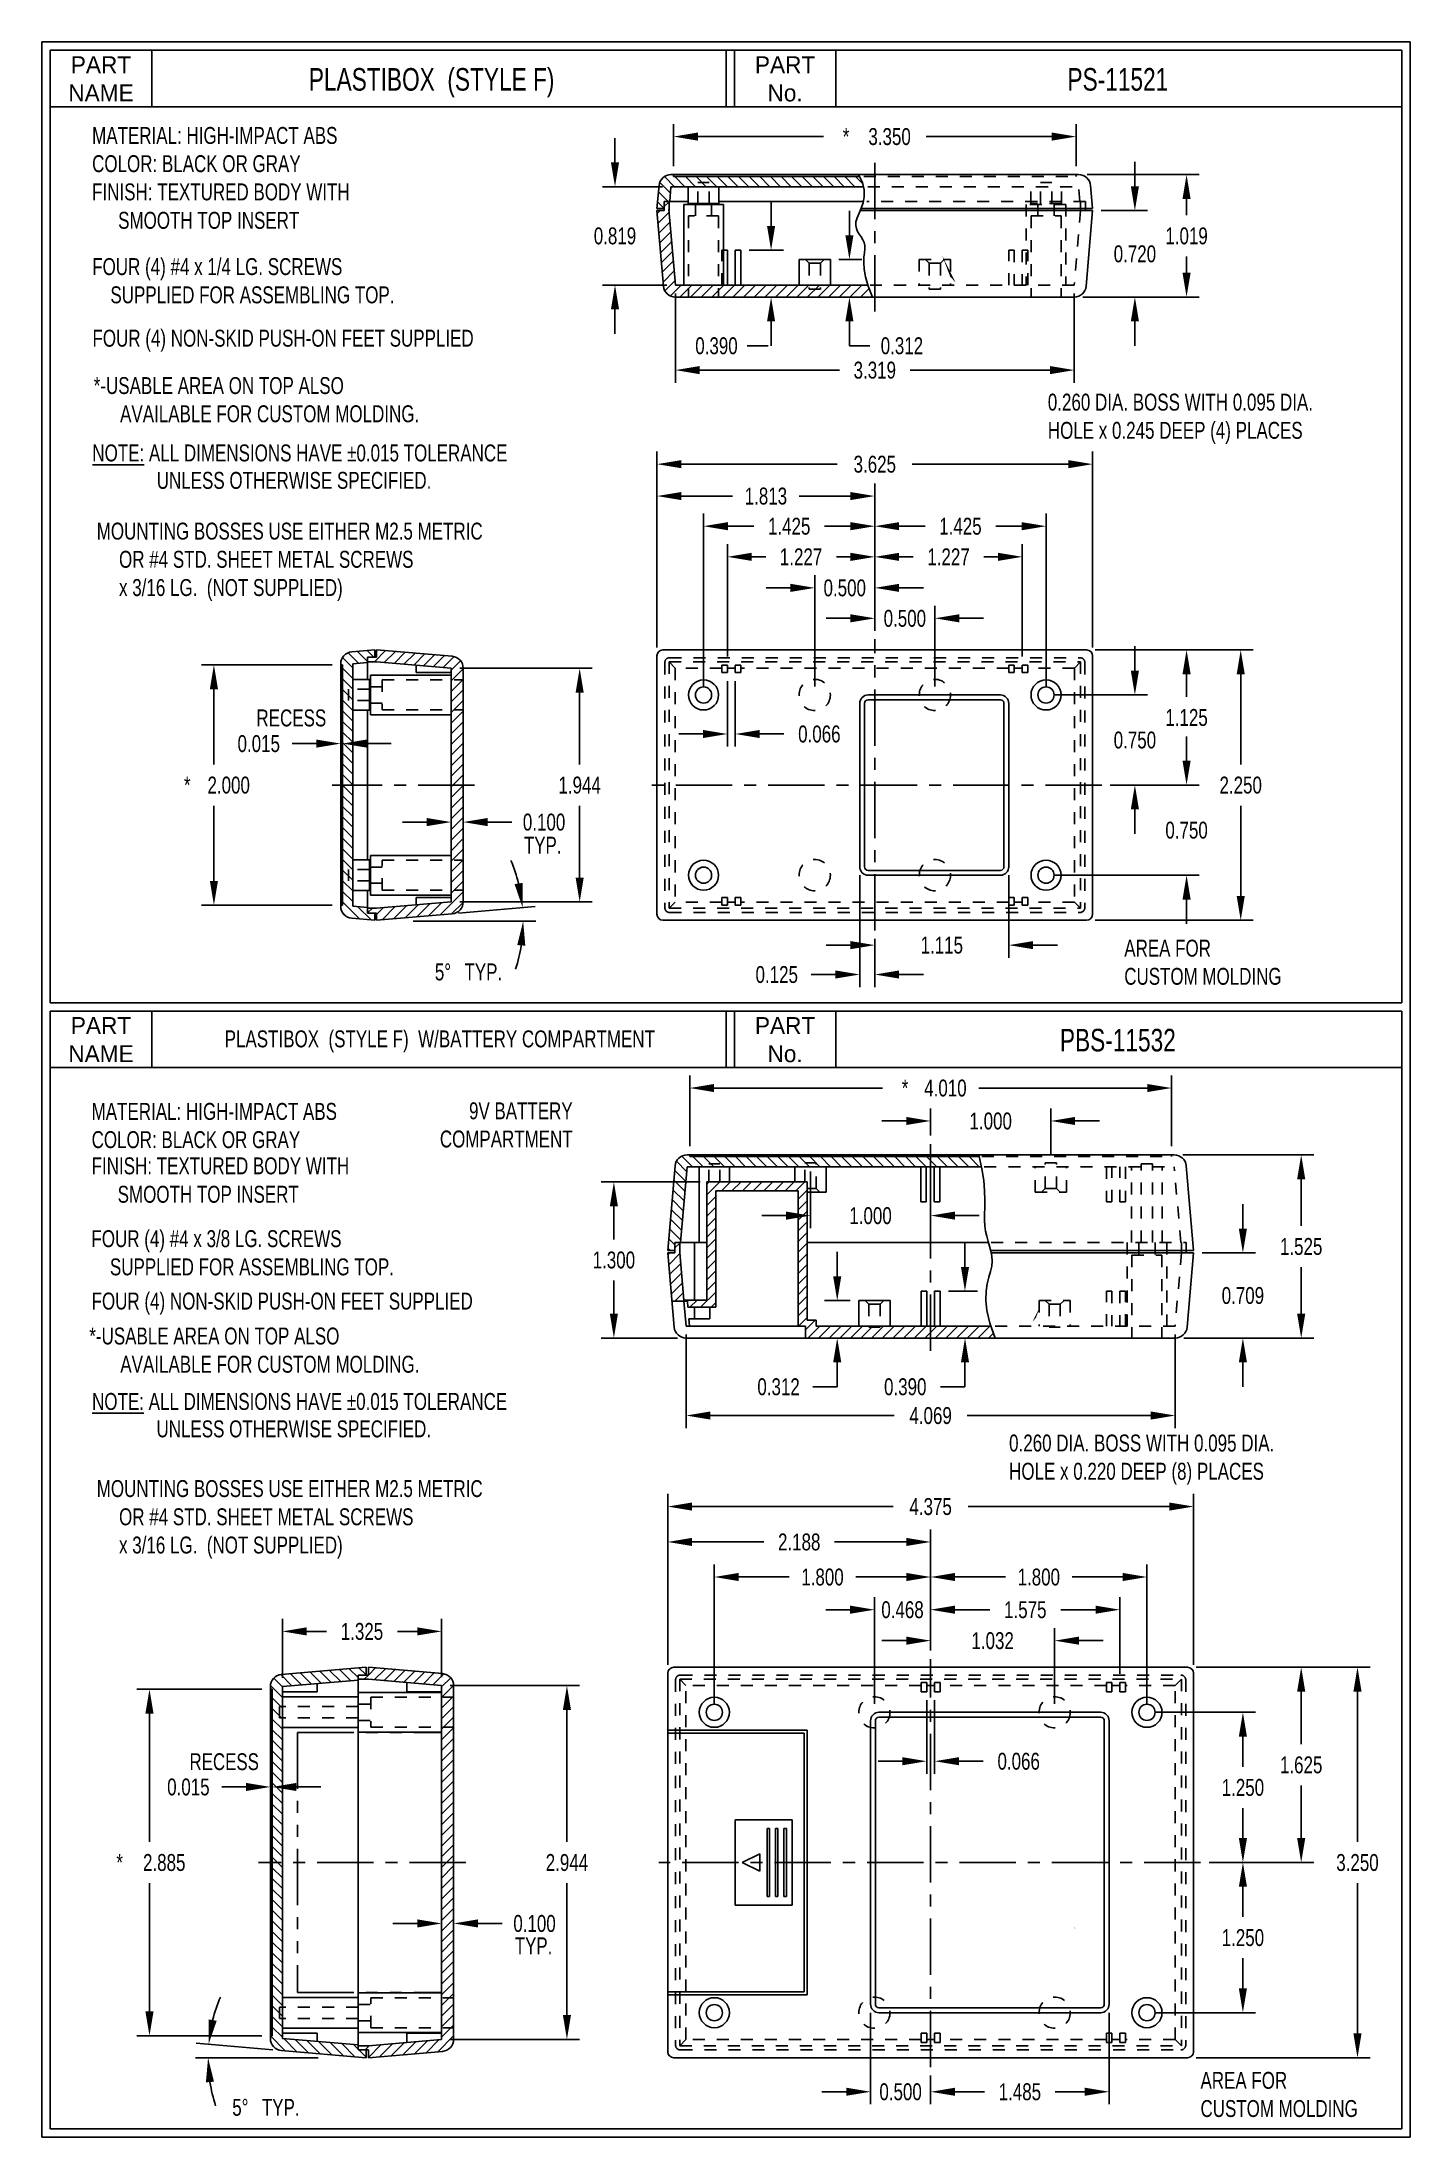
# Model space of a CAD drawing. Extents: x 0 to 11.4, y 0 to 17.4.
import ezdxf
from ezdxf.enums import TextEntityAlignment as Align

# ---------------------------------------------------------------- set-up
doc = ezdxf.new("R2010")
doc.units = 0
doc.header["$LTSCALE"] = 0.375
for name, pattern in [('CENTER', [2, 1.25, -0.25, 0.25, -0.25]), ('HIDDEN', [0.375, 0.25, -0.125]), ('PHANTOM', [2.5, 1.25, -0.25, 0.25, -0.25, 0.25, -0.25])]:
    doc.linetypes.add(name, pattern=pattern)
doc.layers.get('0').update_dxf_attribs({"linetype": 'CONTINUOUS'})
doc.layers.get('DEFPOINTS').update_dxf_attribs({"linetype": 'CONTINUOUS'})
for name, color, linetype in [('BEND', 7, 'PHANTOM'), ('CENTER', 7, 'CENTER'), ('DIM', 7, 'CONTINUOUS'), ('HIDDEN', 7, 'HIDDEN'), ('OBJECT', 7, 'CONTINUOUS'), ('TEXT', 7, 'CONTINUOUS'), ('TITLE', 7, 'CONTINUOUS')]:
    doc.layers.add(name, color=color, linetype=linetype)
doc.styles.get("Standard").update_dxf_attribs({"font": 'TXT', "width": 0.75})
doc.styles.add('TXT', font='txt', dxfattribs={"width": 0.75})
doc.dimstyles.new('23NSTD', dxfattribs={"dimscale": 1.125, "dimtxt": 0.125, "dimasz": 0.18, "dimexe": 0.093, "dimexo": 0.063, "dimgap": 0.09, "dimtad": 0, "dimtih": 1, "dimtoh": 1, "dimzin": 0, "dimcen": 0.09, "dimazin": 3, "dimtfac": 1, "dimtofl": 0, "dimtmove": 0, "dimatfit": 3})
doc.dimstyles.new('23NSTDI', dxfattribs={"dimscale": 1.125, "dimtxt": 0.125, "dimasz": 0.18, "dimexe": 0.093, "dimexo": 0.063, "dimgap": 0.09, "dimtad": 0, "dimtih": 1, "dimtoh": 1, "dimzin": 0, "dimcen": 0.09, "dimazin": 3, "dimtfac": 1, "dimtix": 1, "dimtofl": 0, "dimtmove": 0, "dimatfit": 3})

msp = doc.modelspace()

# ---------------------------------------------------------------- texts
at = {"layer": 'DIM', "width": 0.75}
for s, p in [('0.260 DIA. BOSS WITH 0.095 DIA.', (8.370386, 14.369097)), ('HOLE x 0.245 DEEP (4) PLACES', (8.370386, 14.134253)), ('0.260 DIA. BOSS WITH 0.095 DIA.', (8.048095, 5.706046)), ('HOLE x 0.220 DEEP (8) PLACES', (8.048095, 5.471202))]:
    msp.add_text(s, height=0.140906, dxfattribs=at).set_placement(p)
at = {"layer": 'DIM', "style": 'TXT', "width": 0.75}
for s, height, p in [('RECESS', 0.140906, (1.784955, 11.740751)), ('TYP.', 0.14, (4.011314, 10.682357)), ('RECESS', 0.14, (1.228245, 3.054313)), ('TYP.', 0.14, (3.935187, 1.522036))]:
    msp.add_text(s, height=height, dxfattribs=at).set_placement(p)
for s, p in [('AREA FOR', (9.00677, 9.89499)), ('CUSTOM MOLDING', (9.00677, 9.660615)), ('AREA FOR', (9.64112, 0.472176)), ('CUSTOM MOLDING', (9.64112, 0.237801))]:
    msp.add_text(s, height=0.140625, dxfattribs=at).set_placement(p, align=Align.MIDDLE_LEFT)
for s, p in [('9V BATTERY', (4.416356, 8.541241)), ('COMPARTMENT', (4.416356, 8.306866))]:
    msp.add_text(s, height=0.140625, dxfattribs=at).set_placement(p, align=Align.MIDDLE_RIGHT)
at = {"layer": 'TEXT', "style": 'TXT'}
for s, p in [('PART', (0.491625, 17.176964)), ('PART', (6.184125, 17.176964)), ('NAME', (0.491625, 16.942589)), ('No.', (6.184125, 16.942589)), ('PART', (0.491625, 9.180731)), ('PART', (6.184125, 9.180731)), ('NAME', (0.491625, 8.946356)), ('No.', (6.184125, 8.946356))]:
    msp.add_text(s, height=0.140625, dxfattribs=at).set_placement(p, align=Align.CENTER)
at = {"layer": 'TEXT', "style": 'TXT', "width": 0.75}
for s, height, p in [('PLASTIBOX  (STYLE F)', 0.188, (3.242855, 17.031826)), ('PS-11521', 0.188, (8.953258, 17.031826)), ('PLASTIBOX  (STYLE F)  W/BATTERY COMPARTMENT', 0.140906, (3.311014, 9.06966)), ('PBS-11532', 0.188, (8.953258, 9.035592))]:
    msp.add_text(s, height=height, dxfattribs=at).set_placement(p, align=Align.CENTER)
at = {"layer": 'TEXT', "width": 0.75}
for s, p in [('MATERIAL: HIGH-IMPACT ABS', (0.417652, 16.588502)), ('COLOR: BLACK OR GRAY', (0.417652, 16.353658)), ('FINISH: TEXTURED BODY WITH', (0.417652, 16.118814)), ('SMOOTH TOP INSERT', (0.634377, 15.882165)), ('FOUR (4) #4 x 1/4 LG. SCREWS', (0.418708, 15.496854)), ('SUPPLIED FOR ASSEMBLING TOP.', (0.570148, 15.26201)), ('FOUR (4) NON-SKID PUSH-ON FEET SUPPLIED', (0.42063, 14.901096)), ('*-USABLE AREA ON TOP ALSO', (0.431233, 14.506914)), ('AVAILABLE FOR CUSTOM MOLDING.', (0.650585, 14.27207)), ('%%UNOTE:%%U ALL DIMENSIONS HAVE %%P0.015 TOLERANCE', (0.419655, 13.946006)), ('UNLESS OTHERWISE SPECIFIED.', (0.955492, 13.717879)), ('MOUNTING BOSSES USE EITHER M2.5 METRIC', (0.456245, 13.29559)), ('OR #4 STD. SHEET METAL SCREWS', (0.641814, 13.060746)), ('x 3/16 LG.  (NOT SUPPLIED)', (0.641814, 12.825902)), ('MATERIAL: HIGH-IMPACT ABS', (0.413638, 8.465898)), ('COLOR: BLACK OR GRAY', (0.413638, 8.231054)), ('FINISH: TEXTURED BODY WITH', (0.413638, 8.012886)), ('SMOOTH TOP INSERT', (0.630363, 7.776236)), ('FOUR (4) #4 x 3/8 LG. SCREWS', (0.412089, 7.406867)), ('SUPPLIED FOR ASSEMBLING TOP.', (0.565892, 7.172024)), ('FOUR (4) NON-SKID PUSH-ON FEET SUPPLIED', (0.413396, 6.887441)), ('*-USABLE AREA ON TOP ALSO', (0.394398, 6.596548)), ('AVAILABLE FOR CUSTOM MOLDING.', (0.652459, 6.361704)), ('%%UNOTE:%%U ALL DIMENSIONS HAVE %%P0.015 TOLERANCE', (0.41733, 6.05197)), ('UNLESS OTHERWISE SPECIFIED.', (0.953167, 5.823842)), ('MOUNTING BOSSES USE EITHER M2.5 METRIC', (0.456245, 5.326788)), ('OR #4 STD. SHEET METAL SCREWS', (0.641814, 5.091944)), ('x 3/16 LG.  (NOT SUPPLIED)', (0.641814, 4.857101))]:
    msp.add_text(s, height=0.140906, dxfattribs=at).set_placement(p)

# ---------------------------------------------------------------- blocks, each defined once
blk = doc.blocks.new('*D0')
at = {"color": 0, "linetype": 'BYBLOCK'}
for p, q in [((9.851259, 13.345958), (11.16736, 13.345958)), ((11.062735, 13.143458), (11.062735, 12.392521)), ((11.062735, 11.298458), (11.062735, 12.049396)), ((9.851259, 11.095958), (11.16736, 11.095958))]:
    blk.add_line(p, q, dxfattribs=at)
for points in [[(11.028985, 13.143458), (11.096485, 13.143458), (11.062735, 13.345958)], [(11.028985, 11.298458), (11.096485, 11.298458), (11.062735, 11.095958)]]:
    blk.add_solid(points, dxfattribs=at)
at = {"layer": 'DEFPOINTS', "color": 0, "linetype": 'BYBLOCK'}
for p in [(9.780384, 13.345958), (11.062735, 13.345958), (9.780384, 11.095958)]:
    blk.add_point(p, dxfattribs=at)
at = {"color": 0, "linetype": 'BYBLOCK', "style": 'TXT', "width": 0.75}
blk.add_text('2.250', height=0.140625, dxfattribs=at).set_placement((11.062735, 12.220958), align=Align.MIDDLE_CENTER)
blk = doc.blocks.new('*D41')
at = {"color": 0, "linetype": 'BYBLOCK'}
for p, q in [((5.118217, 12.333052), (5.118217, 13.962454)), ((8.743217, 12.333052), (8.743217, 13.962454)), ((5.320717, 13.857829), (6.618529, 13.857829)), ((8.540717, 13.857829), (7.242904, 13.857829))]:
    blk.add_line(p, q, dxfattribs=at)
for points in [[(5.320717, 13.891579), (5.320717, 13.824079), (5.118217, 13.857829)], [(8.540717, 13.891579), (8.540717, 13.824079), (8.743217, 13.857829)]]:
    blk.add_solid(points, dxfattribs=at)
at = {"layer": 'DEFPOINTS', "color": 0, "linetype": 'BYBLOCK'}
for p in [(5.118217, 13.857829), (5.118217, 12.262177), (8.743217, 12.262177)]:
    blk.add_point(p, dxfattribs=at)
at = {"color": 0, "linetype": 'BYBLOCK', "style": 'TXT', "width": 0.75}
blk.add_text('3.625', height=0.140625, dxfattribs=at).set_placement((6.930717, 13.857829), align=Align.MIDDLE_CENTER)
blk = doc.blocks.new('*D18')
at = {"color": 0, "linetype": 'BYBLOCK'}
for p, q in [((3.088259, 10.155417), (4.109332, 10.155417)), ((3.46579, 10.222112), (4.103982, 10.277946))]:
    blk.add_line(p, q, dxfattribs=at)
for start, end in [(13.925452, 22.850903), (342.149097, 351.074548)]:
    blk.add_arc((2.703469, 10.155417), 1.301238, start, end, dxfattribs=at)
for points in [[(3.999753, 10.474121), (3.933172, 10.463024), (3.999755, 10.268828)], [(3.955302, 9.956158), (4.022598, 9.950905), (4.004707, 10.155417)]]:
    blk.add_solid(points, dxfattribs=at)
at = {"layer": 'DEFPOINTS', "color": 0, "linetype": 'BYBLOCK'}
for p in [(2.703469, 10.155417), (2.703469, 10.155417), (3.017384, 10.155417), (3.395184, 10.215935), (4.003435, 10.212922)]:
    blk.add_point(p, dxfattribs=at)
at = {"color": 0, "linetype": 'BYBLOCK', "style": 'TXT', "width": 0.75}
for s, p in [('5%%d', (3.337111, 9.732419)), (' TYP.', (3.653517, 9.732419))]:
    blk.add_text(s, height=0.140625, dxfattribs=at).set_placement(p, align=Align.MIDDLE_CENTER)
blk = doc.blocks.new('*D4')
at = {"color": 0, "linetype": 'BYBLOCK'}
for p, q in [((10.182155, 16.998679), (10.182155, 17.201179)), ((9.901259, 16.796179), (10.28678, 16.796179)), ((9.748384, 16.076179), (10.28678, 16.076179)), ((10.182155, 15.873679), (10.182155, 15.671179))]:
    blk.add_line(p, q, dxfattribs=at)
for points in [[(10.148405, 16.998679), (10.215905, 16.998679), (10.182155, 16.796179)], [(10.148405, 15.873679), (10.215905, 15.873679), (10.182155, 16.076179)]]:
    blk.add_solid(points, dxfattribs=at)
at = {"layer": 'DEFPOINTS', "color": 0, "linetype": 'BYBLOCK'}
for p in [(9.830384, 16.796179), (9.677509, 16.076179), (10.182155, 16.076179)]:
    blk.add_point(p, dxfattribs=at)
at = {"color": 0, "linetype": 'BYBLOCK', "style": 'TXT', "width": 0.75}
blk.add_text('0.720', height=0.140625, dxfattribs=at).set_placement((10.182155, 16.436179), align=Align.MIDDLE_CENTER)
blk = doc.blocks.new('*D5')
at = {"color": 0, "linetype": 'BYBLOCK'}
for p, q in [((9.784873, 17.095179), (10.716794, 17.095179)), ((10.612169, 16.892679), (10.612169, 16.757241)), ((10.612169, 16.278679), (10.612169, 16.414116)), ((9.748384, 16.076179), (10.716794, 16.076179))]:
    blk.add_line(p, q, dxfattribs=at)
for points in [[(10.578419, 16.892679), (10.645919, 16.892679), (10.612169, 17.095179)], [(10.578419, 16.278679), (10.645919, 16.278679), (10.612169, 16.076179)]]:
    blk.add_solid(points, dxfattribs=at)
at = {"layer": 'DEFPOINTS', "color": 0, "linetype": 'BYBLOCK'}
for p in [(9.713998, 17.095179), (10.612169, 17.095179), (9.677509, 16.076179)]:
    blk.add_point(p, dxfattribs=at)
at = {"color": 0, "linetype": 'BYBLOCK', "style": 'TXT', "width": 0.75}
blk.add_text('1.019', height=0.140625, dxfattribs=at).set_placement((10.612169, 16.585679), align=Align.MIDDLE_CENTER)
blk = doc.blocks.new('*D37')
at = {"color": 0, "linetype": 'BYBLOCK'}
for p, q in [((6.430717, 12.008052), (6.430717, 12.933127)), ((6.930717, 12.471382), (6.930717, 12.933127)), ((6.228217, 12.828502), (6.025717, 12.828502)), ((7.133217, 12.828502), (7.335717, 12.828502))]:
    blk.add_line(p, q, dxfattribs=at)
for points in [[(6.228217, 12.862252), (6.228217, 12.794752), (6.430717, 12.828502)], [(7.133217, 12.862252), (7.133217, 12.794752), (6.930717, 12.828502)]]:
    blk.add_solid(points, dxfattribs=at)
at = {"layer": 'DEFPOINTS', "color": 0, "linetype": 'BYBLOCK'}
for p in [(6.430717, 12.828502), (6.930717, 12.400507), (6.430717, 11.937177)]:
    blk.add_point(p, dxfattribs=at)
at = {"color": 0, "linetype": 'BYBLOCK', "style": 'TXT', "width": 0.75}
blk.add_text('0.500', height=0.140625, dxfattribs=at).set_placement((6.680717, 12.828502), align=Align.MIDDLE_CENTER)
blk = doc.blocks.new('*D36')
at = {"color": 0, "linetype": 'BYBLOCK'}
for p, q in [((6.728217, 12.575012), (6.525717, 12.575012)), ((6.930717, 12.471382), (6.930717, 12.679637)), ((7.430717, 12.008052), (7.430717, 12.679637)), ((7.633217, 12.575012), (7.835717, 12.575012))]:
    blk.add_line(p, q, dxfattribs=at)
for points in [[(6.728217, 12.608762), (6.728217, 12.541262), (6.930717, 12.575012)], [(7.633217, 12.608762), (7.633217, 12.541262), (7.430717, 12.575012)]]:
    blk.add_solid(points, dxfattribs=at)
at = {"layer": 'DEFPOINTS', "color": 0, "linetype": 'BYBLOCK'}
for p in [(7.430717, 12.575012), (6.930717, 12.400507), (7.430717, 11.937177)]:
    blk.add_point(p, dxfattribs=at)
at = {"color": 0, "linetype": 'BYBLOCK', "style": 'TXT', "width": 0.75}
blk.add_text('0.500', height=0.140625, dxfattribs=at).set_placement((7.180717, 12.575012), align=Align.MIDDLE_CENTER)
blk = doc.blocks.new('*D32')
at = {"color": 0, "linetype": 'BYBLOCK'}
for p, q in [((6.805717, 10.536804), (6.805717, 9.606435)), ((6.930717, 10.007122), (6.930717, 9.606435)), ((6.603217, 9.71106), (6.400717, 9.71106)), ((7.133217, 9.71106), (7.335717, 9.71106))]:
    blk.add_line(p, q, dxfattribs=at)
for points in [[(6.603217, 9.74481), (6.603217, 9.67731), (6.805717, 9.71106)], [(7.133217, 9.74481), (7.133217, 9.67731), (6.930717, 9.71106)]]:
    blk.add_solid(points, dxfattribs=at)
at = {"layer": 'DEFPOINTS', "color": 0, "linetype": 'BYBLOCK'}
for p in [(6.805717, 10.607679), (6.930717, 10.077997), (6.805717, 9.71106)]:
    blk.add_point(p, dxfattribs=at)
at = {"color": 0, "linetype": 'BYBLOCK', "style": 'TXT', "width": 0.75}
blk.add_text('0.125', height=0.140625, dxfattribs=at).set_placement((6.114897, 9.71106), align=Align.MIDDLE_CENTER)
blk = doc.blocks.new('*D31')
at = {"color": 0, "linetype": 'BYBLOCK'}
for p, q in [((8.045717, 10.536804), (8.045717, 9.851028)), ((6.728217, 9.955653), (6.525717, 9.955653)), ((6.930717, 10.007122), (6.930717, 9.851028)), ((8.248217, 9.955653), (8.450717, 9.955653))]:
    blk.add_line(p, q, dxfattribs=at)
for points in [[(6.728217, 9.989403), (6.728217, 9.921903), (6.930717, 9.955653)], [(8.248217, 9.989403), (8.248217, 9.921903), (8.045717, 9.955653)]]:
    blk.add_solid(points, dxfattribs=at)
at = {"layer": 'DEFPOINTS', "color": 0, "linetype": 'BYBLOCK'}
for p in [(8.045717, 10.607679), (6.930717, 10.077997), (8.045717, 9.955653)]:
    blk.add_point(p, dxfattribs=at)
at = {"color": 0, "linetype": 'BYBLOCK', "style": 'TXT', "width": 0.75}
blk.add_text('1.115', height=0.140625, dxfattribs=at).set_placement((7.488217, 9.955653), align=Align.MIDDLE_CENTER)
blk = doc.blocks.new('*D6')
at = {"color": 0, "linetype": 'BYBLOCK'}
for p, q in [((10.182155, 13.173458), (10.182155, 13.375958)), ((9.513759, 12.970958), (10.28678, 12.970958)), ((9.9775, 12.220958), (10.28678, 12.220958)), ((10.182155, 12.018458), (10.182155, 11.815958))]:
    blk.add_line(p, q, dxfattribs=at)
for points in [[(10.148405, 13.173458), (10.215905, 13.173458), (10.182155, 12.970958)], [(10.148405, 12.018458), (10.215905, 12.018458), (10.182155, 12.220958)]]:
    blk.add_solid(points, dxfattribs=at)
at = {"layer": 'DEFPOINTS', "color": 0, "linetype": 'BYBLOCK'}
for p in [(9.442884, 12.970958), (10.182155, 12.970958), (9.906625, 12.220958)]:
    blk.add_point(p, dxfattribs=at)
at = {"color": 0, "linetype": 'BYBLOCK', "style": 'TXT', "width": 0.75}
blk.add_text('0.750', height=0.140625, dxfattribs=at).set_placement((10.182155, 12.595958), align=Align.MIDDLE_CENTER)
blk = doc.blocks.new('*D7')
at = {"color": 0, "linetype": 'BYBLOCK'}
for p, q in [((10.612169, 12.423458), (10.612169, 12.625958)), ((9.9775, 12.220958), (10.716794, 12.220958)), ((9.513759, 11.470958), (10.716794, 11.470958)), ((10.612169, 11.268458), (10.612169, 11.065958))]:
    blk.add_line(p, q, dxfattribs=at)
for points in [[(10.578419, 12.423458), (10.645919, 12.423458), (10.612169, 12.220958)], [(10.578419, 11.268458), (10.645919, 11.268458), (10.612169, 11.470958)]]:
    blk.add_solid(points, dxfattribs=at)
at = {"layer": 'DEFPOINTS', "color": 0, "linetype": 'BYBLOCK'}
for p in [(9.906625, 12.220958), (9.442884, 11.470958), (10.612169, 11.470958)]:
    blk.add_point(p, dxfattribs=at)
at = {"color": 0, "linetype": 'BYBLOCK', "style": 'TXT', "width": 0.75}
blk.add_text('0.750', height=0.140625, dxfattribs=at).set_placement((10.612169, 11.845958), align=Align.MIDDLE_CENTER)
blk = doc.blocks.new('*D39')
at = {"color": 0, "linetype": 'BYBLOCK'}
for p, q in [((5.505717, 12.008052), (5.505717, 13.446263)), ((6.930717, 12.471382), (6.930717, 13.446263)), ((5.708217, 13.341638), (5.923607, 13.341638)), ((6.728217, 13.341638), (6.512826, 13.341638))]:
    blk.add_line(p, q, dxfattribs=at)
for points in [[(5.708217, 13.375388), (5.708217, 13.307888), (5.505717, 13.341638)], [(6.728217, 13.375388), (6.728217, 13.307888), (6.930717, 13.341638)]]:
    blk.add_solid(points, dxfattribs=at)
at = {"layer": 'DEFPOINTS', "color": 0, "linetype": 'BYBLOCK'}
for p in [(5.505717, 13.341638), (6.930717, 12.400507), (5.505717, 11.937177)]:
    blk.add_point(p, dxfattribs=at)
at = {"color": 0, "linetype": 'BYBLOCK', "style": 'TXT', "width": 0.75}
blk.add_text('1.425', height=0.140625, dxfattribs=at).set_placement((6.218217, 13.341638), align=Align.MIDDLE_CENTER)
blk = doc.blocks.new('*D38')
at = {"color": 0, "linetype": 'BYBLOCK'}
for p, q in [((6.930717, 12.471382), (6.930717, 13.446263)), ((8.355717, 12.008052), (8.355717, 13.446263)), ((7.133217, 13.341638), (7.348607, 13.341638)), ((8.153217, 13.341638), (7.937826, 13.341638))]:
    blk.add_line(p, q, dxfattribs=at)
for points in [[(7.133217, 13.375388), (7.133217, 13.307888), (6.930717, 13.341638)], [(8.153217, 13.375388), (8.153217, 13.307888), (8.355717, 13.341638)]]:
    blk.add_solid(points, dxfattribs=at)
at = {"layer": 'DEFPOINTS', "color": 0, "linetype": 'BYBLOCK'}
for p in [(8.355717, 13.341638), (6.930717, 12.400507), (8.355717, 11.937177)]:
    blk.add_point(p, dxfattribs=at)
at = {"color": 0, "linetype": 'BYBLOCK', "style": 'TXT', "width": 0.75}
blk.add_text('1.425', height=0.140625, dxfattribs=at).set_placement((7.643217, 13.341638), align=Align.MIDDLE_CENTER)
blk = doc.blocks.new('*D1')
at = {"color": 0, "linetype": 'BYBLOCK'}
for p, q in [((3.761567, 12.566156), (3.559067, 12.566156)), ((4.181567, 12.566156), (4.384067, 12.566156)), ((3.964067, 12.514377), (3.964067, 12.461531)), ((3.979067, 12.514377), (3.979067, 12.461531))]:
    blk.add_line(p, q, dxfattribs=at)
for points in [[(3.761567, 12.599906), (3.761567, 12.532406), (3.964067, 12.566156)], [(4.181567, 12.599906), (4.181567, 12.532406), (3.979067, 12.566156)]]:
    blk.add_solid(points, dxfattribs=at)
at = {"layer": 'DEFPOINTS', "color": 0, "linetype": 'BYBLOCK'}
for p in [(3.964067, 12.585252), (3.964067, 12.566156), (3.979067, 12.585252)]:
    blk.add_point(p, dxfattribs=at)
at = {"color": 0, "linetype": 'BYBLOCK', "style": 'TXT', "width": 0.75}
blk.add_text('0.015', height=0.140625, dxfattribs=at).set_placement((3.282035, 12.566156), align=Align.MIDDLE_CENTER)
blk = doc.blocks.new('*D29')
at = {"color": 0, "linetype": 'BYBLOCK'}
for p, q in [((3.202969, 11.172335), (3.000469, 11.172335)), ((3.707969, 11.172335), (3.910469, 11.172335)), ((3.405469, 11.107826), (3.405469, 11.06771)), ((3.505469, 11.107826), (3.505469, 11.06771))]:
    blk.add_line(p, q, dxfattribs=at)
for points in [[(3.202969, 11.206085), (3.202969, 11.138585), (3.405469, 11.172335)], [(3.707969, 11.206085), (3.707969, 11.138585), (3.505469, 11.172335)]]:
    blk.add_solid(points, dxfattribs=at)
at = {"layer": 'DEFPOINTS', "color": 0, "linetype": 'BYBLOCK'}
for p in [(3.405469, 11.178701), (3.505469, 11.178701), (3.505469, 11.172335)]:
    blk.add_point(p, dxfattribs=at)
at = {"color": 0, "linetype": 'BYBLOCK', "style": 'TXT', "width": 0.75}
blk.add_text('0.100', height=0.140625, dxfattribs=at).set_placement((4.178711, 11.172335), align=Align.MIDDLE_CENTER)
blk = doc.blocks.new('*D16')
at = {"color": 0, "linetype": 'BYBLOCK'}
for p, q in [((3.893192, 13.220958), (2.804211, 13.220958)), ((2.908836, 13.018458), (2.908836, 12.392521)), ((2.908836, 11.423458), (2.908836, 12.049396)), ((3.893192, 11.220958), (2.804211, 11.220958))]:
    blk.add_line(p, q, dxfattribs=at)
for points in [[(2.875086, 13.018458), (2.942586, 13.018458), (2.908836, 13.220958)], [(2.875086, 11.423458), (2.942586, 11.423458), (2.908836, 11.220958)]]:
    blk.add_solid(points, dxfattribs=at)
at = {"layer": 'DEFPOINTS', "color": 0, "linetype": 'BYBLOCK'}
for p in [(2.908836, 13.220958), (3.964067, 13.220958), (3.964067, 11.220958)]:
    blk.add_point(p, dxfattribs=at)
at = {"color": 0, "linetype": 'BYBLOCK', "style": 'TXT', "width": 0.75}
for s, p in [('* ', (2.706687, 12.220958)), ('2.000', (3.031882, 12.220958))]:
    blk.add_text(s, height=0.140625, dxfattribs=at).set_placement(p, align=Align.MIDDLE_CENTER)
blk = doc.blocks.new('*D2')
at = {"color": 0, "linetype": 'BYBLOCK'}
for p, q in [((9.851259, 13.345958), (10.716794, 13.345958)), ((10.612169, 13.143458), (10.612169, 12.955021)), ((10.612169, 12.423458), (10.612169, 12.611896)), ((9.9775, 12.220958), (10.716794, 12.220958))]:
    blk.add_line(p, q, dxfattribs=at)
for points in [[(10.578419, 13.143458), (10.645919, 13.143458), (10.612169, 13.345958)], [(10.578419, 12.423458), (10.645919, 12.423458), (10.612169, 12.220958)]]:
    blk.add_solid(points, dxfattribs=at)
at = {"layer": 'DEFPOINTS', "color": 0, "linetype": 'BYBLOCK'}
for p in [(9.780384, 13.345958), (10.612169, 13.345958), (9.906625, 12.220958)]:
    blk.add_point(p, dxfattribs=at)
at = {"color": 0, "linetype": 'BYBLOCK', "style": 'TXT', "width": 0.75}
blk.add_text('1.125', height=0.140625, dxfattribs=at).set_placement((10.612169, 12.783458), align=Align.MIDDLE_CENTER)
blk = doc.blocks.new('*D40')
at = {"color": 0, "linetype": 'BYBLOCK'}
for p, q in [((5.118217, 12.333052), (5.118217, 13.697169)), ((6.930717, 12.471382), (6.930717, 13.697169)), ((5.320717, 13.592544), (5.747436, 13.592544)), ((6.728217, 13.592544), (6.301498, 13.592544))]:
    blk.add_line(p, q, dxfattribs=at)
for points in [[(5.320717, 13.626294), (5.320717, 13.558794), (5.118217, 13.592544)], [(6.728217, 13.626294), (6.728217, 13.558794), (6.930717, 13.592544)]]:
    blk.add_solid(points, dxfattribs=at)
at = {"layer": 'DEFPOINTS', "color": 0, "linetype": 'BYBLOCK'}
for p in [(5.118217, 13.592544), (6.930717, 12.400507), (5.118217, 12.262177)]:
    blk.add_point(p, dxfattribs=at)
at = {"color": 0, "linetype": 'BYBLOCK', "style": 'TXT', "width": 0.75}
blk.add_text('1.813', height=0.140625, dxfattribs=at).set_placement((6.024467, 13.592544), align=Align.MIDDLE_CENTER)
blk = doc.blocks.new('*D34')
at = {"color": 0, "linetype": 'BYBLOCK'}
for p, q in [((6.044652, 15.991697), (6.044652, 16.194197)), ((5.863284, 15.789197), (6.149277, 15.789197)), ((5.964129, 15.399197), (6.149277, 15.399197)), ((6.044652, 15.196697), (6.044652, 14.994197))]:
    blk.add_line(p, q, dxfattribs=at)
for points in [[(6.010902, 15.991697), (6.078402, 15.991697), (6.044652, 15.789197)], [(6.010902, 15.196697), (6.078402, 15.196697), (6.044652, 15.399197)]]:
    blk.add_solid(points, dxfattribs=at)
at = {"layer": 'DEFPOINTS', "color": 0, "linetype": 'BYBLOCK'}
for p in [(5.792409, 15.789197), (5.893254, 15.399197), (6.044652, 15.399197)]:
    blk.add_point(p, dxfattribs=at)
at = {"color": 0, "linetype": 'BYBLOCK', "style": 'TXT', "width": 0.75}
blk.add_text('0.390', height=0.140625, dxfattribs=at).set_placement((5.590375, 14.994197), align=Align.MIDDLE_CENTER)
blk = doc.blocks.new('*D35')
at = {"color": 0, "linetype": 'BYBLOCK'}
for p, q in [((6.719423, 15.913697), (6.719423, 16.116197)), ((6.631592, 15.711197), (6.824048, 15.711197)), ((6.774099, 15.399197), (6.824048, 15.399197)), ((6.719423, 15.196697), (6.719423, 14.994197))]:
    blk.add_line(p, q, dxfattribs=at)
for points in [[(6.685673, 15.913697), (6.753173, 15.913697), (6.719423, 15.711197)], [(6.685673, 15.196697), (6.753173, 15.196697), (6.719423, 15.399197)]]:
    blk.add_solid(points, dxfattribs=at)
at = {"layer": 'DEFPOINTS', "color": 0, "linetype": 'BYBLOCK'}
for p in [(6.560717, 15.711197), (6.703224, 15.399197), (6.719423, 15.399197)]:
    blk.add_point(p, dxfattribs=at)
at = {"color": 0, "linetype": 'BYBLOCK', "style": 'TXT', "width": 0.75}
blk.add_text('0.312', height=0.140625, dxfattribs=at).set_placement((7.156302, 14.994197), align=Align.MIDDLE_CENTER)
blk = doc.blocks.new('*D33')
at = {"color": 0, "linetype": 'BYBLOCK'}
for p, q in [((5.255717, 16.429126), (5.255717, 16.7798)), ((8.605717, 16.429126), (8.605717, 16.7798)), ((5.458217, 16.675175), (6.504272, 16.675175)), ((8.403217, 16.675175), (7.357162, 16.675175))]:
    blk.add_line(p, q, dxfattribs=at)
for points in [[(5.458217, 16.708925), (5.458217, 16.641425), (5.255717, 16.675175)], [(8.403217, 16.708925), (8.403217, 16.641425), (8.605717, 16.675175)]]:
    blk.add_solid(points, dxfattribs=at)
at = {"layer": 'DEFPOINTS', "color": 0, "linetype": 'BYBLOCK'}
for p in [(8.605717, 16.675175), (5.255717, 16.358251), (8.605717, 16.358251)]:
    blk.add_point(p, dxfattribs=at)
at = {"color": 0, "linetype": 'BYBLOCK', "style": 'TXT', "width": 0.75}
for s, p in [('* ', (6.71099, 16.675175)), ('3.350', (7.053764, 16.675175))]:
    blk.add_text(s, height=0.140625, dxfattribs=at).set_placement(p, align=Align.MIDDLE_CENTER)
blk = doc.blocks.new('*D15')
at = {"color": 0, "linetype": 'BYBLOCK'}
for p, q in [((9.265765, 4.511676), (10.713761, 4.511676)), ((10.609136, 4.309176), (10.609136, 3.058238)), ((10.609136, 1.464176), (10.609136, 2.715113)), ((9.265765, 1.261676), (10.713761, 1.261676))]:
    blk.add_line(p, q, dxfattribs=at)
for points in [[(10.575386, 4.309176), (10.642886, 4.309176), (10.609136, 4.511676)], [(10.575386, 1.464176), (10.642886, 1.464176), (10.609136, 1.261676)]]:
    blk.add_solid(points, dxfattribs=at)
at = {"layer": 'DEFPOINTS', "color": 0, "linetype": 'BYBLOCK'}
for p in [(9.19489, 4.511676), (10.609136, 4.511676), (9.19489, 1.261676)]:
    blk.add_point(p, dxfattribs=at)
at = {"color": 0, "linetype": 'BYBLOCK', "style": 'TXT', "width": 0.75}
blk.add_text('3.250', height=0.140625, dxfattribs=at).set_placement((10.609136, 2.886676), align=Align.MIDDLE_CENTER)
blk = doc.blocks.new('*D51')
at = {"color": 0, "linetype": 'BYBLOCK'}
for p, q in [((5.20788, 3.931262), (5.20788, 5.35237)), ((5.41038, 5.247745), (7.083193, 5.247745)), ((9.38038, 5.247745), (7.707568, 5.247745)), ((9.58288, 3.931262), (9.58288, 5.35237))]:
    blk.add_line(p, q, dxfattribs=at)
for points in [[(5.41038, 5.281495), (5.41038, 5.213995), (5.20788, 5.247745)], [(9.38038, 5.281495), (9.38038, 5.213995), (9.58288, 5.247745)]]:
    blk.add_solid(points, dxfattribs=at)
at = {"layer": 'DEFPOINTS', "color": 0, "linetype": 'BYBLOCK'}
for p in [(9.58288, 5.247745), (5.20788, 3.860387), (9.58288, 3.860387)]:
    blk.add_point(p, dxfattribs=at)
at = {"color": 0, "linetype": 'BYBLOCK', "style": 'TXT', "width": 0.75}
blk.add_text('4.375', height=0.140625, dxfattribs=at).set_placement((7.39538, 5.247745), align=Align.MIDDLE_CENTER)
blk = doc.blocks.new('*D9')
at = {"color": 0, "linetype": 'BYBLOCK'}
for p, q in [((2.552994, 1.261669), (1.531922, 1.261669)), ((2.175464, 1.328364), (1.537271, 1.384198))]:
    blk.add_line(p, q, dxfattribs=at)
for start, end in [(157.149097, 166.074548), (188.925452, 197.850903)]:
    blk.add_arc((2.937785, 1.261669), 1.301238, start, end, dxfattribs=at)
for points in [[(1.708081, 1.569276), (1.6415, 1.580373), (1.641498, 1.37508)], [(1.618656, 1.057157), (1.685951, 1.062409), (1.636547, 1.261669)]]:
    blk.add_solid(points, dxfattribs=at)
at = {"layer": 'DEFPOINTS', "color": 0, "linetype": 'BYBLOCK'}
for p in [(1.637818, 1.319174), (2.246069, 1.322187), (2.623869, 1.261669), (2.937785, 1.261669), (2.937785, 1.261669)]:
    blk.add_point(p, dxfattribs=at)
at = {"color": 0, "linetype": 'BYBLOCK', "style": 'TXT', "width": 0.75}
for s, p in [('5%%d', (1.905208, 0.848753)), (' TYP.', (2.221614, 0.848753))]:
    blk.add_text(s, height=0.140625, dxfattribs=at).set_placement(p, align=Align.MIDDLE_CENTER)
blk = doc.blocks.new('*D12')
at = {"color": 0, "linetype": 'BYBLOCK'}
for p, q in [((9.65571, 8.245664), (9.65571, 8.448164)), ((9.315765, 8.043164), (9.760335, 8.043164)), ((9.162889, 7.334164), (9.760335, 7.334164)), ((9.65571, 7.131664), (9.65571, 6.929164))]:
    blk.add_line(p, q, dxfattribs=at)
for points in [[(9.62196, 8.245664), (9.68946, 8.245664), (9.65571, 8.043164)], [(9.62196, 7.131664), (9.68946, 7.131664), (9.65571, 7.334164)]]:
    blk.add_solid(points, dxfattribs=at)
at = {"layer": 'DEFPOINTS', "color": 0, "linetype": 'BYBLOCK'}
for p in [(9.24489, 8.043164), (9.092014, 7.334164), (9.65571, 7.334164)]:
    blk.add_point(p, dxfattribs=at)
at = {"color": 0, "linetype": 'BYBLOCK', "style": 'TXT', "width": 0.75}
blk.add_text('0.709', height=0.140625, dxfattribs=at).set_placement((9.65571, 7.688664), align=Align.MIDDLE_CENTER)
blk = doc.blocks.new('*D14')
at = {"color": 0, "linetype": 'BYBLOCK'}
for p, q in [((9.155634, 8.859164), (10.245398, 8.859164)), ((10.140773, 8.656664), (10.140773, 8.268227)), ((10.140773, 7.536664), (10.140773, 7.925102)), ((9.162889, 7.334164), (10.245398, 7.334164))]:
    blk.add_line(p, q, dxfattribs=at)
for points in [[(10.107023, 8.656664), (10.174523, 8.656664), (10.140773, 8.859164)], [(10.107023, 7.536664), (10.174523, 7.536664), (10.140773, 7.334164)]]:
    blk.add_solid(points, dxfattribs=at)
at = {"layer": 'DEFPOINTS', "color": 0, "linetype": 'BYBLOCK'}
for p in [(9.084759, 8.859164), (10.140773, 8.859164), (9.092014, 7.334164)]:
    blk.add_point(p, dxfattribs=at)
at = {"color": 0, "linetype": 'BYBLOCK', "style": 'TXT', "width": 0.75}
blk.add_text('1.525', height=0.140625, dxfattribs=at).set_placement((10.140773, 8.096664), align=Align.MIDDLE_CENTER)
blk = doc.blocks.new('*D59')
at = {"color": 0, "linetype": 'BYBLOCK'}
for p, q in [((6.72488, 4.389338), (6.52238, 4.389338)), ((6.92738, 3.606262), (6.92738, 4.493963)), ((7.39538, 4.048703), (7.39538, 4.493963)), ((7.59788, 4.389338), (7.80038, 4.389338))]:
    blk.add_line(p, q, dxfattribs=at)
for points in [[(6.72488, 4.423088), (6.72488, 4.355588), (6.92738, 4.389338)], [(7.59788, 4.423088), (7.59788, 4.355588), (7.39538, 4.389338)]]:
    blk.add_solid(points, dxfattribs=at)
at = {"layer": 'DEFPOINTS', "color": 0, "linetype": 'BYBLOCK'}
for p in [(6.92738, 4.389338), (7.39538, 3.977828), (6.92738, 3.535387)]:
    blk.add_point(p, dxfattribs=at)
at = {"color": 0, "linetype": 'BYBLOCK', "style": 'TXT', "width": 0.75}
blk.add_text('0.468', height=0.140625, dxfattribs=at).set_placement((7.16138, 4.389338), align=Align.MIDDLE_CENTER)
blk = doc.blocks.new('*D60')
at = {"color": 0, "linetype": 'BYBLOCK'}
for p, q in [((7.39538, 4.048703), (7.39538, 4.236382)), ((8.42738, 3.606262), (8.42738, 4.236382)), ((7.19288, 4.131757), (6.99038, 4.131757)), ((8.62988, 4.131757), (8.83238, 4.131757))]:
    blk.add_line(p, q, dxfattribs=at)
for points in [[(7.19288, 4.165507), (7.19288, 4.098007), (7.39538, 4.131757)], [(8.62988, 4.165507), (8.62988, 4.098007), (8.42738, 4.131757)]]:
    blk.add_solid(points, dxfattribs=at)
at = {"layer": 'DEFPOINTS', "color": 0, "linetype": 'BYBLOCK'}
for p in [(8.42738, 4.131757), (7.39538, 3.977828), (8.42738, 3.535387)]:
    blk.add_point(p, dxfattribs=at)
at = {"color": 0, "linetype": 'BYBLOCK', "style": 'TXT', "width": 0.75}
blk.add_text('1.032', height=0.140625, dxfattribs=at).set_placement((7.91138, 4.131757), align=Align.MIDDLE_CENTER)
blk = doc.blocks.new('*D48')
at = {"color": 0, "linetype": 'BYBLOCK'}
for p, q in [((5.59538, 3.606262), (5.59538, 4.766105)), ((7.39538, 4.048703), (7.39538, 4.766105)), ((5.79788, 4.66148), (6.218349, 4.66148)), ((7.19288, 4.66148), (6.772412, 4.66148))]:
    blk.add_line(p, q, dxfattribs=at)
for points in [[(5.79788, 4.69523), (5.79788, 4.62773), (5.59538, 4.66148)], [(7.19288, 4.69523), (7.19288, 4.62773), (7.39538, 4.66148)]]:
    blk.add_solid(points, dxfattribs=at)
at = {"layer": 'DEFPOINTS', "color": 0, "linetype": 'BYBLOCK'}
for p in [(5.59538, 4.66148), (7.39538, 3.977828), (5.59538, 3.535387)]:
    blk.add_point(p, dxfattribs=at)
at = {"color": 0, "linetype": 'BYBLOCK', "style": 'TXT', "width": 0.75}
blk.add_text('1.800', height=0.140625, dxfattribs=at).set_placement((6.49538, 4.66148), align=Align.MIDDLE_CENTER)
blk = doc.blocks.new('*D49')
at = {"color": 0, "linetype": 'BYBLOCK'}
for p, q in [((7.39538, 4.048703), (7.39538, 4.766105)), ((9.19538, 3.606262), (9.19538, 4.766105)), ((7.59788, 4.66148), (8.018349, 4.66148)), ((8.99288, 4.66148), (8.572412, 4.66148))]:
    blk.add_line(p, q, dxfattribs=at)
for points in [[(7.59788, 4.69523), (7.59788, 4.62773), (7.39538, 4.66148)], [(8.99288, 4.69523), (8.99288, 4.62773), (9.19538, 4.66148)]]:
    blk.add_solid(points, dxfattribs=at)
at = {"layer": 'DEFPOINTS', "color": 0, "linetype": 'BYBLOCK'}
for p in [(9.19538, 4.66148), (7.39538, 3.977828), (9.19538, 3.535387)]:
    blk.add_point(p, dxfattribs=at)
at = {"color": 0, "linetype": 'BYBLOCK', "style": 'TXT', "width": 0.75}
blk.add_text('1.800', height=0.140625, dxfattribs=at).set_placement((8.29538, 4.66148), align=Align.MIDDLE_CENTER)
blk = doc.blocks.new('*D10')
at = {"color": 0, "linetype": 'BYBLOCK'}
for p, q in [((8.928265, 4.136676), (9.760335, 4.136676)), ((9.65571, 3.934176), (9.65571, 3.683238)), ((9.65571, 3.089176), (9.65571, 3.340113)), ((9.373904, 2.886676), (9.760335, 2.886676))]:
    blk.add_line(p, q, dxfattribs=at)
for points in [[(9.62196, 3.934176), (9.68946, 3.934176), (9.65571, 4.136676)], [(9.62196, 3.089176), (9.68946, 3.089176), (9.65571, 2.886676)]]:
    blk.add_solid(points, dxfattribs=at)
at = {"layer": 'DEFPOINTS', "color": 0, "linetype": 'BYBLOCK'}
for p in [(8.85739, 4.136676), (9.65571, 4.136676), (9.303029, 2.886676)]:
    blk.add_point(p, dxfattribs=at)
at = {"color": 0, "linetype": 'BYBLOCK', "style": 'TXT', "width": 0.75}
blk.add_text('1.250', height=0.140625, dxfattribs=at).set_placement((9.65571, 3.511676), align=Align.MIDDLE_CENTER)
blk = doc.blocks.new('*D11')
at = {"color": 0, "linetype": 'BYBLOCK'}
for p, q in [((9.373904, 2.886676), (9.760335, 2.886676)), ((9.65571, 2.684176), (9.65571, 2.433238)), ((9.65571, 1.839176), (9.65571, 2.090113)), ((8.928265, 1.636676), (9.760335, 1.636676))]:
    blk.add_line(p, q, dxfattribs=at)
for points in [[(9.62196, 2.684176), (9.68946, 2.684176), (9.65571, 2.886676)], [(9.62196, 1.839176), (9.68946, 1.839176), (9.65571, 1.636676)]]:
    blk.add_solid(points, dxfattribs=at)
at = {"layer": 'DEFPOINTS', "color": 0, "linetype": 'BYBLOCK'}
for p in [(9.303029, 2.886676), (8.85739, 1.636676), (9.65571, 1.636676)]:
    blk.add_point(p, dxfattribs=at)
at = {"color": 0, "linetype": 'BYBLOCK', "style": 'TXT', "width": 0.75}
blk.add_text('1.250', height=0.140625, dxfattribs=at).set_placement((9.65571, 2.261676), align=Align.MIDDLE_CENTER)
blk = doc.blocks.new('*D13')
at = {"color": 0, "linetype": 'BYBLOCK'}
for p, q in [((9.265765, 4.511676), (10.245398, 4.511676)), ((10.140773, 4.309176), (10.140773, 3.870738)), ((10.140773, 3.089176), (10.140773, 3.527613)), ((9.373904, 2.886676), (10.245398, 2.886676))]:
    blk.add_line(p, q, dxfattribs=at)
for points in [[(10.107023, 4.309176), (10.174523, 4.309176), (10.140773, 4.511676)], [(10.107023, 3.089176), (10.174523, 3.089176), (10.140773, 2.886676)]]:
    blk.add_solid(points, dxfattribs=at)
at = {"layer": 'DEFPOINTS', "color": 0, "linetype": 'BYBLOCK'}
for p in [(9.19489, 4.511676), (10.140773, 4.511676), (9.303029, 2.886676)]:
    blk.add_point(p, dxfattribs=at)
at = {"color": 0, "linetype": 'BYBLOCK', "style": 'TXT', "width": 0.75}
blk.add_text('1.625', height=0.140625, dxfattribs=at).set_placement((10.140773, 3.699176), align=Align.MIDDLE_CENTER)
blk = doc.blocks.new('*D50')
at = {"color": 0, "linetype": 'BYBLOCK'}
for p, q in [((5.20788, 3.931262), (5.20788, 5.057756)), ((7.39538, 4.048703), (7.39538, 5.057756)), ((5.41038, 4.953131), (6.007021, 4.953131)), ((7.19288, 4.953131), (6.59624, 4.953131))]:
    blk.add_line(p, q, dxfattribs=at)
for points in [[(5.41038, 4.986881), (5.41038, 4.919381), (5.20788, 4.953131)], [(7.19288, 4.986881), (7.19288, 4.919381), (7.39538, 4.953131)]]:
    blk.add_solid(points, dxfattribs=at)
at = {"layer": 'DEFPOINTS', "color": 0, "linetype": 'BYBLOCK'}
for p in [(5.20788, 4.953131), (5.20788, 3.860387), (7.39538, 3.977828)]:
    blk.add_point(p, dxfattribs=at)
at = {"color": 0, "linetype": 'BYBLOCK', "style": 'TXT', "width": 0.75}
blk.add_text('2.188', height=0.140625, dxfattribs=at).set_placement((6.30163, 4.953131), align=Align.MIDDLE_CENTER)
blk = doc.blocks.new('*D3')
at = {"color": 0, "linetype": 'BYBLOCK'}
for p, q in [((1.952285, 3.515426), (1.749785, 3.515426)), ((2.372285, 3.515426), (2.574785, 3.515426)), ((2.154785, 3.476534), (2.154785, 3.410801)), ((2.169785, 3.476534), (2.169785, 3.410801))]:
    blk.add_line(p, q, dxfattribs=at)
for points in [[(1.952285, 3.549176), (1.952285, 3.481676), (2.154785, 3.515426)], [(2.372285, 3.549176), (2.372285, 3.481676), (2.169785, 3.515426)]]:
    blk.add_solid(points, dxfattribs=at)
at = {"layer": 'DEFPOINTS', "color": 0, "linetype": 'BYBLOCK'}
for p in [(2.154785, 3.547409), (2.154785, 3.515426), (2.169785, 3.547409)]:
    blk.add_point(p, dxfattribs=at)
at = {"color": 0, "linetype": 'BYBLOCK', "style": 'TXT', "width": 0.75}
blk.add_text('0.015', height=0.140625, dxfattribs=at).set_placement((1.472753, 3.515426), align=Align.MIDDLE_CENTER)
blk = doc.blocks.new('*D44')
at = {"color": 0, "linetype": 'BYBLOCK'}
for p, q in [((3.325931, 1.913274), (3.325931, 1.947024)), ((3.425931, 1.913274), (3.425931, 1.947024)), ((3.123431, 1.842399), (2.920931, 1.842399)), ((3.628431, 1.842399), (3.830931, 1.842399))]:
    blk.add_line(p, q, dxfattribs=at)
for points in [[(3.123431, 1.876149), (3.123431, 1.808649), (3.325931, 1.842399)], [(3.628431, 1.876149), (3.628431, 1.808649), (3.425931, 1.842399)]]:
    blk.add_solid(points, dxfattribs=at)
at = {"layer": 'DEFPOINTS', "color": 0, "linetype": 'BYBLOCK'}
for p in [(3.325931, 1.842399), (3.425931, 1.842399), (3.425931, 1.842399)]:
    blk.add_point(p, dxfattribs=at)
at = {"color": 0, "linetype": 'BYBLOCK', "style": 'TXT', "width": 0.75}
blk.add_text('0.100', height=0.140625, dxfattribs=at).set_placement((4.099174, 1.842399), align=Align.MIDDLE_CENTER)
blk = doc.blocks.new('*D8')
at = {"color": 0, "linetype": 'BYBLOCK'}
for p, q in [((2.08391, 4.329176), (1.044144, 4.329176)), ((1.148769, 4.126676), (1.148769, 3.058238)), ((1.148769, 1.646676), (1.148769, 2.715113)), ((2.08391, 1.444176), (1.044144, 1.444176))]:
    blk.add_line(p, q, dxfattribs=at)
for points in [[(1.115019, 4.126676), (1.182519, 4.126676), (1.148769, 4.329176)], [(1.115019, 1.646676), (1.182519, 1.646676), (1.148769, 1.444176)]]:
    blk.add_solid(points, dxfattribs=at)
at = {"layer": 'DEFPOINTS', "color": 0, "linetype": 'BYBLOCK'}
for p in [(1.148769, 4.329176), (2.154785, 4.329176), (2.154785, 1.444176)]:
    blk.add_point(p, dxfattribs=at)
at = {"color": 0, "linetype": 'BYBLOCK', "style": 'TXT', "width": 0.75}
for s, p in [('* ', (0.920253, 2.886676)), ('2.885', (1.271816, 2.886676))]:
    blk.add_text(s, height=0.140625, dxfattribs=at).set_placement(p, align=Align.MIDDLE_CENTER)
blk = doc.blocks.new('*D45')
at = {"color": 0, "linetype": 'BYBLOCK'}
for p, q in [((5.39038, 8.092669), (5.39038, 8.68254)), ((5.59288, 8.577915), (6.995302, 8.577915)), ((9.19788, 8.577915), (7.795458, 8.577915)), ((9.40038, 8.092669), (9.40038, 8.68254))]:
    blk.add_line(p, q, dxfattribs=at)
for points in [[(5.59288, 8.611665), (5.59288, 8.544165), (5.39038, 8.577915)], [(9.19788, 8.611665), (9.19788, 8.544165), (9.40038, 8.577915)]]:
    blk.add_solid(points, dxfattribs=at)
at = {"layer": 'DEFPOINTS', "color": 0, "linetype": 'BYBLOCK'}
for p in [(9.40038, 8.577915), (5.39038, 8.021794), (9.40038, 8.021794)]:
    blk.add_point(p, dxfattribs=at)
at = {"color": 0, "linetype": 'BYBLOCK', "style": 'TXT', "width": 0.75}
for s, p in [('* ', (7.202021, 8.577915)), ('4.010', (7.518427, 8.577915))]:
    blk.add_text(s, height=0.140625, dxfattribs=at).set_placement(p, align=Align.MIDDLE_CENTER)
blk = doc.blocks.new('*D55')
at = {"color": 0, "linetype": 'BYBLOCK'}
for p, q in [((5.703717, 12.118026), (5.703717, 11.572985)), ((5.769795, 12.118026), (5.769795, 11.572985)), ((5.501217, 11.67761), (5.298717, 11.67761)), ((5.972295, 11.67761), (6.174795, 11.67761))]:
    blk.add_line(p, q, dxfattribs=at)
for points in [[(5.501217, 11.71136), (5.501217, 11.64386), (5.703717, 11.67761)], [(5.972295, 11.71136), (5.972295, 11.64386), (5.769795, 11.67761)]]:
    blk.add_solid(points, dxfattribs=at)
at = {"layer": 'DEFPOINTS', "color": 0, "linetype": 'BYBLOCK'}
for p in [(5.703717, 12.188901), (5.769795, 12.188901), (5.769795, 11.67761)]:
    blk.add_point(p, dxfattribs=at)
at = {"color": 0, "linetype": 'BYBLOCK', "style": 'TXT', "width": 0.75}
blk.add_text('0.066', height=0.140625, dxfattribs=at).set_placement((6.469404, 11.67761), align=Align.MIDDLE_CENTER)
blk = doc.blocks.new('*D57')
at = {"color": 0, "linetype": 'BYBLOCK'}
for p, q in [((6.930717, 12.536612), (6.930717, 13.256472)), ((8.157717, 12.322266), (8.157717, 13.256472)), ((7.133217, 13.151847), (7.249607, 13.151847)), ((7.955217, 13.151847), (7.838826, 13.151847))]:
    blk.add_line(p, q, dxfattribs=at)
for points in [[(7.133217, 13.185597), (7.133217, 13.118097), (6.930717, 13.151847)], [(7.955217, 13.185597), (7.955217, 13.118097), (8.157717, 13.151847)]]:
    blk.add_solid(points, dxfattribs=at)
at = {"layer": 'DEFPOINTS', "color": 0, "linetype": 'BYBLOCK'}
for p in [(8.157717, 13.151847), (6.930717, 12.465737), (8.157717, 12.251391)]:
    blk.add_point(p, dxfattribs=at)
at = {"color": 0, "linetype": 'BYBLOCK', "style": 'TXT', "width": 0.75}
blk.add_text('1.227', height=0.140625, dxfattribs=at).set_placement((7.544217, 13.151847), align=Align.MIDDLE_CENTER)
blk = doc.blocks.new('*D56')
at = {"color": 0, "linetype": 'BYBLOCK'}
for p, q in [((5.703717, 12.322266), (5.703717, 13.256472)), ((6.930717, 12.536612), (6.930717, 13.256472)), ((5.906217, 13.151847), (6.022607, 13.151847)), ((6.728217, 13.151847), (6.611826, 13.151847))]:
    blk.add_line(p, q, dxfattribs=at)
for points in [[(5.906217, 13.185597), (5.906217, 13.118097), (5.703717, 13.151847)], [(6.728217, 13.185597), (6.728217, 13.118097), (6.930717, 13.151847)]]:
    blk.add_solid(points, dxfattribs=at)
at = {"layer": 'DEFPOINTS', "color": 0, "linetype": 'BYBLOCK'}
for p in [(5.703717, 13.151847), (6.930717, 12.465737), (5.703717, 12.251391)]:
    blk.add_point(p, dxfattribs=at)
at = {"color": 0, "linetype": 'BYBLOCK', "style": 'TXT', "width": 0.75}
blk.add_text('1.227', height=0.140625, dxfattribs=at).set_placement((6.317217, 13.151847), align=Align.MIDDLE_CENTER)
blk = doc.blocks.new('*D47')
at = {"color": 0, "linetype": 'BYBLOCK'}
for p, q in [((7.39538, 4.048703), (7.39538, 4.493963)), ((7.59788, 4.389338), (7.888271, 4.389338)), ((8.76788, 4.389338), (8.47749, 4.389338)), ((8.97038, 3.855246), (8.97038, 4.493963))]:
    blk.add_line(p, q, dxfattribs=at)
for points in [[(7.59788, 4.423088), (7.59788, 4.355588), (7.39538, 4.389338)], [(8.76788, 4.423088), (8.76788, 4.355588), (8.97038, 4.389338)]]:
    blk.add_solid(points, dxfattribs=at)
at = {"layer": 'DEFPOINTS', "color": 0, "linetype": 'BYBLOCK'}
for p in [(8.97038, 4.389338), (7.39538, 3.977828), (8.97038, 3.784371)]:
    blk.add_point(p, dxfattribs=at)
at = {"color": 0, "linetype": 'BYBLOCK', "style": 'TXT', "width": 0.75}
blk.add_text('1.575', height=0.140625, dxfattribs=at).set_placement((8.18288, 4.389338), align=Align.MIDDLE_CENTER)
blk = doc.blocks.new('*D61')
at = {"color": 0, "linetype": 'BYBLOCK'}
for p, q in [((6.89538, 1.034512), (6.89538, 0.272737)), ((6.69288, 0.377362), (6.49038, 0.377362)), ((7.39538, 0.511384), (7.39538, 0.272737)), ((7.59788, 0.377362), (7.80038, 0.377362))]:
    blk.add_line(p, q, dxfattribs=at)
for points in [[(6.69288, 0.411112), (6.69288, 0.343612), (6.89538, 0.377362)], [(7.59788, 0.411112), (7.59788, 0.343612), (7.39538, 0.377362)]]:
    blk.add_solid(points, dxfattribs=at)
at = {"layer": 'DEFPOINTS', "color": 0, "linetype": 'BYBLOCK'}
for p in [(6.89538, 1.105387), (7.39538, 0.582259), (6.89538, 0.377362)]:
    blk.add_point(p, dxfattribs=at)
at = {"color": 0, "linetype": 'BYBLOCK', "style": 'TXT', "width": 0.75}
blk.add_text('0.500', height=0.140625, dxfattribs=at).set_placement((7.14538, 0.377362), align=Align.MIDDLE_CENTER)
blk = doc.blocks.new('*D17')
at = {"color": 0, "linetype": 'BYBLOCK'}
for p, q in [((7.024351, 3.776321), (7.024351, 3.163968)), ((7.090429, 3.776321), (7.090429, 3.163968)), ((6.821851, 3.268593), (6.619351, 3.268593)), ((7.292929, 3.268593), (7.495429, 3.268593))]:
    blk.add_line(p, q, dxfattribs=at)
for points in [[(6.821851, 3.302343), (6.821851, 3.234843), (7.024351, 3.268593)], [(7.292929, 3.302343), (7.292929, 3.234843), (7.090429, 3.268593)]]:
    blk.add_solid(points, dxfattribs=at)
at = {"layer": 'DEFPOINTS', "color": 0, "linetype": 'BYBLOCK'}
for p in [(7.024351, 3.847196), (7.090429, 3.847196), (7.090429, 3.268593)]:
    blk.add_point(p, dxfattribs=at)
at = {"color": 0, "linetype": 'BYBLOCK', "style": 'TXT', "width": 0.75}
blk.add_text('0.066', height=0.140625, dxfattribs=at).set_placement((7.790038, 3.268593), align=Align.MIDDLE_CENTER)
blk = doc.blocks.new('*D46')
at = {"color": 0, "linetype": 'BYBLOCK'}
for p, q in [((8.88038, 1.034512), (8.88038, 0.272737)), ((7.39538, 0.511384), (7.39538, 0.272737)), ((7.59788, 0.377362), (7.843271, 0.377362)), ((8.67788, 0.377362), (8.43249, 0.377362))]:
    blk.add_line(p, q, dxfattribs=at)
for points in [[(7.59788, 0.411112), (7.59788, 0.343612), (7.39538, 0.377362)], [(8.67788, 0.411112), (8.67788, 0.343612), (8.88038, 0.377362)]]:
    blk.add_solid(points, dxfattribs=at)
at = {"layer": 'DEFPOINTS', "color": 0, "linetype": 'BYBLOCK'}
for p in [(8.88038, 1.105387), (7.39538, 0.582259), (8.88038, 0.377362)]:
    blk.add_point(p, dxfattribs=at)
at = {"color": 0, "linetype": 'BYBLOCK', "style": 'TXT', "width": 0.75}
blk.add_text('1.485', height=0.140625, dxfattribs=at).set_placement((8.13788, 0.377362), align=Align.MIDDLE_CENTER)
blk = doc.blocks.new('*X19')
at = {"color": 0}
for p, q in [((2.766356, 12.312297), (2.860391, 12.406333)), ((2.849336, 12.30689), (2.941877, 12.39943)), ((2.930825, 12.29999), (3.023363, 12.392528)), ((3.012314, 12.293091), (3.104849, 12.385626)), ((2.710395, 12.344725), (2.718349, 12.352679)), ((3.093803, 12.286191), (3.186335, 12.378723)), ((3.175292, 12.279292), (3.267821, 12.371821)), ((3.256781, 12.272393), (3.349307, 12.364919)), ((3.33827, 12.265493), (3.42962, 12.356844)), ((3.405469, 12.244303), (3.483504, 12.322338)), ((3.405469, 12.155915), (3.505469, 12.255915)), ((3.405469, 12.067527), (3.505469, 12.167527)), ((3.405469, 11.979138), (3.505469, 12.079138)), ((3.405469, 11.89075), (3.505469, 11.99075)), ((3.405469, 11.802362), (3.505469, 11.902362)), ((3.405469, 11.713973), (3.505469, 11.813973)), ((3.405469, 11.625585), (3.505469, 11.725585)), ((3.405469, 11.537197), (3.505469, 11.637197)), ((3.405469, 11.448808), (3.505469, 11.548808)), ((3.405469, 11.36042), (3.505469, 11.46042)), ((3.405469, 11.272032), (3.505469, 11.372032)), ((3.405469, 11.183643), (3.505469, 11.283643)), ((3.405469, 11.095255), (3.505469, 11.195255)), ((3.405469, 11.006867), (3.505469, 11.106867)), ((3.405469, 10.918478), (3.505469, 11.018478)), ((3.405469, 10.83009), (3.505469, 10.93009)), ((3.405469, 10.741702), (3.505469, 10.841702)), ((3.405469, 10.653313), (3.505469, 10.753313)), ((3.405469, 10.564925), (3.505469, 10.664925)), ((3.405469, 10.476537), (3.505469, 10.576537)), ((3.405469, 10.388148), (3.505469, 10.488148)), ((3.023375, 10.182831), (3.133032, 10.292488)), ((3.119943, 10.191011), (3.229596, 10.300664)), ((3.216511, 10.199191), (3.32616, 10.308839)), ((3.313079, 10.207371), (3.505469, 10.39976)), ((3.409648, 10.21555), (3.505377, 10.31128)), ((2.710395, 10.223405), (2.750051, 10.263061)), ((2.785469, 10.21009), (2.84334, 10.267961)), ((2.830238, 10.166471), (2.939904, 10.276136)), ((2.926807, 10.174651), (3.036468, 10.284312))]:
    blk.add_line(p, q, dxfattribs=at)
blk = doc.blocks.new('*X20')
at = {"color": 0}
for p, q in [((2.636923, 12.300707), (2.548732, 12.388899)), ((2.710395, 12.315624), (2.625895, 12.400124)), ((2.761728, 12.352679), (2.707172, 12.407235)), ((2.586469, 12.262774), (2.501013, 12.348229)), ((2.586469, 12.174385), (2.501469, 12.259385)), ((2.586469, 12.085997), (2.501469, 12.170997)), ((2.586469, 11.997609), (2.501469, 12.082609)), ((2.586469, 11.90922), (2.501469, 11.99422)), ((2.586469, 11.820832), (2.501469, 11.905832)), ((2.586469, 11.732444), (2.501469, 11.817444)), ((2.586469, 11.644055), (2.501469, 11.729055)), ((2.586469, 11.555667), (2.501469, 11.640667)), ((2.586469, 11.467279), (2.501469, 11.552279)), ((2.586469, 11.37889), (2.501469, 11.46389)), ((2.586469, 11.290502), (2.501469, 11.375502)), ((2.586469, 11.202114), (2.501469, 11.287114)), ((2.586469, 11.113725), (2.501469, 11.198725)), ((2.586469, 11.025337), (2.501469, 11.110337)), ((2.586469, 10.936948), (2.501469, 11.021948)), ((2.586469, 10.84856), (2.501469, 10.93356)), ((2.586469, 10.760172), (2.501469, 10.845172)), ((2.586469, 10.671783), (2.501469, 10.756783)), ((2.586469, 10.583395), (2.501469, 10.668395)), ((2.586469, 10.495007), (2.501469, 10.580007)), ((2.586469, 10.406618), (2.501469, 10.491618)), ((2.586469, 10.31823), (2.501469, 10.40323)), ((2.642532, 10.173778), (2.501469, 10.314842)), ((2.533965, 10.193957), (2.501361, 10.226561)), ((2.739395, 10.165304), (2.629389, 10.27531))]:
    blk.add_line(p, q, dxfattribs=at)
blk = doc.blocks.new('*X21')
at = {"color": 0}
for p, q in [((5.229771, 16.160209), (5.140557, 16.249423)), ((5.262936, 16.215433), (5.179492, 16.298876)), ((5.255717, 16.31104), (5.251324, 16.315433)), ((5.351324, 16.215433), (5.266324, 16.300433)), ((5.439712, 16.215433), (5.354712, 16.300433)), ((5.528101, 16.215433), (5.443101, 16.300433)), ((5.616489, 16.215433), (5.531489, 16.300433)), ((5.704878, 16.215433), (5.619878, 16.300433)), ((5.793266, 16.215433), (5.708266, 16.300433)), ((5.881654, 16.215433), (5.796654, 16.300433)), ((5.970043, 16.215433), (5.885043, 16.300433)), ((6.058431, 16.215433), (5.973431, 16.300433)), ((6.146819, 16.215433), (6.061819, 16.300433)), ((6.235208, 16.215433), (6.150208, 16.300433)), ((6.323596, 16.215433), (6.238596, 16.300433)), ((6.411984, 16.215433), (6.326984, 16.300433)), ((6.500373, 16.215433), (6.415373, 16.300433)), ((6.588761, 16.215433), (6.503761, 16.300433)), ((6.677149, 16.215433), (6.592149, 16.300433)), ((6.765538, 16.215433), (6.680538, 16.300433)), ((6.830067, 16.239291), (6.768926, 16.300433)), ((5.178217, 16.034987), (5.123243, 16.08996)), ((5.210086, 16.091506), (5.130354, 16.171237))]:
    blk.add_line(p, q, dxfattribs=at)
blk = doc.blocks.new('*X22')
at = {"color": 0}
for p, q in [((5.178217, 16.049984), (5.218599, 16.090366)), ((5.120282, 15.992049), (5.144666, 16.016433)), ((5.127185, 15.910563), (5.219705, 16.003084)), ((5.134087, 15.829077), (5.226608, 15.921598)), ((5.140989, 15.747591), (5.23351, 15.840112)), ((5.147892, 15.666105), (5.240412, 15.758626)), ((5.154794, 15.584619), (5.247315, 15.67714)), ((5.161696, 15.503133), (5.254217, 15.595654)), ((5.168599, 15.421647), (5.261119, 15.514168)), ((5.18351, 15.34817), (5.268022, 15.432682)), ((5.229309, 15.30558), (5.320161, 15.396433)), ((5.308549, 15.296433), (5.408549, 15.396433)), ((5.396938, 15.296433), (5.496938, 15.396433)), ((5.485326, 15.296433), (5.585326, 15.396433)), ((5.573714, 15.296433), (5.673714, 15.396433)), ((5.662103, 15.296433), (5.762103, 15.396433)), ((5.750491, 15.296433), (5.850491, 15.396433)), ((5.838879, 15.296433), (5.938879, 15.396433)), ((5.927268, 15.296433), (6.027268, 15.396433)), ((6.015656, 15.296433), (6.115656, 15.396433)), ((6.104045, 15.296433), (6.204045, 15.396433)), ((6.192433, 15.296433), (6.292433, 15.396433)), ((6.280821, 15.296433), (6.380821, 15.396433)), ((6.36921, 15.296433), (6.46921, 15.396433)), ((6.457598, 15.296433), (6.557598, 15.396433)), ((6.545986, 15.296433), (6.645986, 15.396433)), ((6.634375, 15.296433), (6.734375, 15.396433)), ((6.722763, 15.296433), (6.822763, 15.396433)), ((6.811151, 15.296433), (6.883045, 15.368326)), ((6.89954, 15.296433), (6.908669, 15.305562))]:
    blk.add_line(p, q, dxfattribs=at)
blk = doc.blocks.new('*X25')
at = {"color": 0}
for p, q in [((3.121606, 14.909617), (3.029136, 15.002087)), ((3.203029, 14.916582), (3.110543, 15.009068)), ((3.284452, 14.923547), (3.19195, 15.016049)), ((3.365876, 14.930512), (3.273358, 15.02303)), ((3.447299, 14.937478), (3.354765, 15.030011)), ((3.528722, 14.944443), (3.436173, 15.036992)), ((3.591246, 14.970307), (3.51758, 15.043973)), ((3.658319, 14.991623), (3.598988, 15.050954)), ((2.961319, 14.804739), (2.861678, 14.904379)), ((2.961319, 14.893128), (2.889233, 14.965213)), ((3.040183, 14.902651), (2.947842, 14.994993)), ((2.961319, 14.716351), (2.876319, 14.801351)), ((2.961319, 14.627962), (2.876319, 14.712962)), ((2.961319, 14.539574), (2.876319, 14.624574)), ((2.961319, 14.451186), (2.876319, 14.536186)), ((2.961319, 14.362797), (2.876319, 14.447797)), ((2.961319, 14.274409), (2.876319, 14.359409)), ((2.961319, 14.186021), (2.876319, 14.271021)), ((2.961319, 14.097632), (2.876319, 14.182632)), ((2.961319, 14.009244), (2.876319, 14.094244)), ((2.961319, 13.920856), (2.876319, 14.005856)), ((2.961319, 13.832467), (2.876319, 13.917467)), ((2.961319, 13.744079), (2.876319, 13.829079)), ((2.961319, 13.655691), (2.876319, 13.740691)), ((2.961319, 13.567302), (2.876319, 13.652302)), ((2.961319, 13.478914), (2.876319, 13.563914)), ((2.961319, 13.390526), (2.876319, 13.475526)), ((2.961319, 13.302137), (2.876319, 13.387137)), ((2.961319, 13.213749), (2.876319, 13.298749)), ((2.961319, 13.125361), (2.876319, 13.210361)), ((2.961319, 13.036972), (2.876319, 13.121972)), ((2.961319, 12.948584), (2.876319, 13.033584)), ((2.961319, 12.860196), (2.876319, 12.945196)), ((2.961319, 12.771807), (2.876319, 12.856807)), ((2.961319, 12.683419), (2.876319, 12.768419)), ((2.961319, 12.59503), (2.876319, 12.68003)), ((2.961319, 12.506642), (2.876319, 12.591642)), ((2.961319, 12.418254), (2.876319, 12.503254)), ((2.961319, 12.329865), (2.876319, 12.414865)), ((2.961319, 12.241477), (2.876319, 12.326477)), ((2.961319, 12.153089), (2.876319, 12.238089)), ((2.961319, 12.0647), (2.876319, 12.1497)), ((2.961319, 11.976312), (2.876319, 12.061312)), ((2.985519, 11.863723), (2.861319, 11.987924)), ((3.082198, 11.855433), (2.972414, 11.965216)), ((3.178877, 11.847142), (3.069071, 11.956948)), ((3.275556, 11.838852), (3.165728, 11.948679)), ((3.372234, 11.830561), (3.262385, 11.940411)), ((3.468913, 11.822271), (3.359042, 11.932143)), ((3.565592, 11.81398), (3.455698, 11.923874)), ((3.591319, 11.876642), (3.552355, 11.915606)), ((3.658319, 11.809642), (3.596926, 11.871035))]:
    blk.add_line(p, q, dxfattribs=at)
blk = doc.blocks.new('*X26')
at = {"color": 0}
for p, q in [((3.677355, 14.991064), (3.73717, 15.050878)), ((3.726129, 14.951449), (3.818543, 15.043863)), ((3.807503, 14.944435), (3.899916, 15.036847)), ((3.888877, 14.937421), (3.981288, 15.029832)), ((3.970252, 14.930407), (4.062661, 15.022816)), ((4.051626, 14.923393), (4.144034, 15.015801)), ((4.133, 14.916379), (4.225407, 15.008785)), ((4.214374, 14.909364), (4.306184, 15.001174)), ((3.641945, 14.955653), (3.677327, 14.991035)), ((4.286355, 14.892957), (4.361983, 14.968585)), ((4.286355, 14.804569), (4.386346, 14.904559)), ((4.286355, 14.71618), (4.386355, 14.81618)), ((4.286355, 14.627792), (4.386355, 14.727792)), ((4.286355, 14.539404), (4.386355, 14.639404)), ((4.286355, 14.451015), (4.386355, 14.551015)), ((4.286355, 14.362627), (4.386355, 14.462627)), ((4.286355, 14.274239), (4.386355, 14.374239)), ((4.286355, 14.18585), (4.386355, 14.28585)), ((4.286355, 14.097462), (4.386355, 14.197462)), ((4.286355, 14.009074), (4.386355, 14.109074)), ((4.286355, 13.920685), (4.386355, 14.020685)), ((4.286355, 13.832297), (4.386355, 13.932297)), ((4.286355, 13.743909), (4.386355, 13.843909)), ((4.286355, 13.65552), (4.386355, 13.75552)), ((4.286355, 13.567132), (4.386355, 13.667132)), ((4.286355, 13.478744), (4.386355, 13.578744)), ((4.286355, 13.390355), (4.386355, 13.490355)), ((4.286355, 13.301967), (4.386355, 13.401967)), ((4.286355, 13.213579), (4.386355, 13.313579)), ((4.286355, 13.12519), (4.386355, 13.22519)), ((4.286355, 13.036802), (4.386355, 13.136802)), ((4.286355, 12.948414), (4.386355, 13.048414)), ((4.286355, 12.860025), (4.386355, 12.960025)), ((4.286355, 12.771637), (4.386355, 12.871637)), ((4.286355, 12.683248), (4.386355, 12.783248)), ((4.286355, 12.59486), (4.386355, 12.69486)), ((4.286355, 12.506472), (4.386355, 12.606472)), ((4.286355, 12.418083), (4.386355, 12.518083)), ((4.286355, 12.329695), (4.386355, 12.429695)), ((4.286355, 12.241307), (4.386355, 12.341307)), ((4.286355, 12.152918), (4.386355, 12.252918)), ((4.286355, 12.06453), (4.386355, 12.16453)), ((4.286355, 11.976142), (4.386355, 12.076142)), ((3.591318, 11.899823), (3.597913, 11.906417)), ((3.650919, 11.871035), (3.687145, 11.907261)), ((3.677355, 11.809083), (3.78387, 11.915598)), ((3.770747, 11.814087), (3.880596, 11.923936)), ((3.867475, 11.822426), (3.977322, 11.932273)), ((3.964202, 11.830765), (4.074047, 11.94061)), ((4.06093, 11.839105), (4.170773, 11.948948)), ((4.157658, 11.847444), (4.267499, 11.957285)), ((4.254385, 11.855783), (4.386355, 11.987753))]:
    blk.add_line(p, q, dxfattribs=at)
blk = doc.blocks.new('*X24')
at = {"color": 0}
for p, q in [((6.757551, 19.493788), (6.672223, 19.579116)), ((6.806841, 19.532886), (6.716994, 19.622734)), ((6.89523, 19.532886), (6.81023, 19.617886)), ((6.983618, 19.532886), (6.898618, 19.617886)), ((7.072006, 19.532886), (6.987006, 19.617886)), ((7.160395, 19.532886), (7.075395, 19.617886)), ((7.248783, 19.532886), (7.163783, 19.617886)), ((7.337171, 19.532886), (7.252171, 19.617886)), ((7.42556, 19.532886), (7.34056, 19.617886)), ((7.513948, 19.532886), (7.428948, 19.617886)), ((7.602336, 19.532886), (7.517336, 19.617886)), ((7.690725, 19.532886), (7.605725, 19.617886)), ((7.779113, 19.532886), (7.694113, 19.617886)), ((7.867501, 19.532886), (7.782501, 19.617886)), ((7.95589, 19.532886), (7.87089, 19.617886)), ((8.044278, 19.532886), (7.959278, 19.617886)), ((8.132666, 19.532886), (8.047666, 19.617886)), ((8.221055, 19.532886), (8.136055, 19.617886)), ((8.309443, 19.532886), (8.224443, 19.617886)), ((8.397832, 19.532886), (8.312832, 19.617886)), ((8.48622, 19.532886), (8.40122, 19.617886)), ((8.574608, 19.532886), (8.489608, 19.617886)), ((8.662997, 19.532886), (8.577997, 19.617886)), ((8.751385, 19.532886), (8.666385, 19.617886)), ((8.839773, 19.532886), (8.754773, 19.617886)), ((8.928162, 19.532886), (8.843162, 19.617886)), ((9.01655, 19.532886), (8.93155, 19.617886)), ((9.104938, 19.532886), (9.019938, 19.617886)), ((9.193327, 19.532886), (9.108327, 19.617886)), ((6.743621, 19.330942), (6.651142, 19.42342)), ((6.750586, 19.412365), (6.658123, 19.504828)), ((6.72969, 19.168096), (6.63718, 19.260606)), ((6.736656, 19.249519), (6.644161, 19.342013)), ((6.708794, 18.923826), (6.616238, 19.016383)), ((6.71576, 19.005249), (6.623218, 19.097791)), ((6.722725, 19.086672), (6.630199, 19.179198)), ((6.619884, 18.83596), (6.602276, 18.853568)), ((6.660766, 18.883467), (6.609257, 18.934976))]:
    blk.add_line(p, q, dxfattribs=at)
blk = doc.blocks.new('*X23')
at = {"color": 0}
for p, q in [((6.925766, 19.300134), (7.033518, 19.407886)), ((6.925766, 19.388523), (6.945129, 19.407886)), ((7.046906, 19.332886), (7.121906, 19.407886)), ((7.135294, 19.332886), (7.210294, 19.407886)), ((7.223683, 19.332886), (7.298683, 19.407886)), ((7.312071, 19.332886), (7.387071, 19.407886)), ((7.400459, 19.332886), (7.475459, 19.407886)), ((7.488848, 19.332886), (7.563848, 19.407886)), ((7.577236, 19.332886), (7.652236, 19.407886)), ((7.665624, 19.332886), (7.740624, 19.407886)), ((6.925766, 19.211746), (7.000766, 19.286746)), ((6.925766, 19.123358), (7.000766, 19.198358)), ((7.685766, 19.264639), (7.760766, 19.339639)), ((7.685766, 19.176251), (7.760766, 19.251251)), ((6.925766, 19.034969), (7.000766, 19.109969)), ((6.925766, 18.946581), (7.000766, 19.021581)), ((7.685766, 19.087863), (7.760766, 19.162863)), ((7.685766, 18.999474), (7.760766, 19.074474)), ((6.660766, 18.858358), (6.701148, 18.89874)), ((6.925766, 18.858193), (7.000766, 18.933193)), ((6.925766, 18.769804), (7.000766, 18.844804)), ((7.685766, 18.911086), (7.760766, 18.986086)), ((7.685766, 18.822698), (7.760766, 18.897698)), ((6.602236, 18.799828), (6.619294, 18.816886)), ((6.609252, 18.718455), (6.701666, 18.81087)), ((6.616267, 18.637083), (6.70868, 18.729496)), ((6.925766, 18.681416), (7.000766, 18.756416)), ((6.925766, 18.593028), (7.000766, 18.668028)), ((7.685766, 18.734309), (7.760766, 18.809309)), ((7.685766, 18.645921), (7.760766, 18.720921)), ((6.623283, 18.55571), (6.715695, 18.648121)), ((6.630298, 18.474337), (6.722709, 18.566747)), ((6.65831, 18.41396), (6.729723, 18.485373)), ((6.873475, 18.36396), (7.000766, 18.491251)), ((6.925766, 18.504639), (7.000766, 18.579639)), ((7.685766, 18.557532), (7.760766, 18.632532)), ((7.685766, 18.469144), (7.760766, 18.544144)), ((6.746698, 18.41396), (6.756698, 18.42396)), ((6.785086, 18.36396), (6.845086, 18.42396)), ((6.961863, 18.36396), (7.000766, 18.402863)), ((7.685766, 18.380756), (7.760766, 18.455756)), ((7.685766, 18.292367), (7.760766, 18.367367)), ((7.689673, 18.207886), (7.760766, 18.278979)), ((7.745766, 18.175591), (7.828061, 18.257886)), ((7.76645, 18.107886), (7.86645, 18.207886)), ((7.854838, 18.107886), (7.954838, 18.207886)), ((7.943226, 18.107886), (8.043226, 18.207886)), ((8.031615, 18.107886), (8.131615, 18.207886)), ((8.120003, 18.107886), (8.220003, 18.207886)), ((8.208391, 18.107886), (8.308391, 18.207886)), ((8.29678, 18.107886), (8.39678, 18.207886)), ((8.385168, 18.107886), (8.485168, 18.207886)), ((8.473556, 18.107886), (8.573556, 18.207886)), ((8.561945, 18.107886), (8.661945, 18.207886)), ((8.650333, 18.107886), (8.750333, 18.207886)), ((8.738721, 18.107886), (8.838721, 18.207886)), ((8.82711, 18.107886), (8.92711, 18.207886)), ((8.915498, 18.107886), (9.015498, 18.207886)), ((9.003887, 18.107886), (9.103887, 18.207886)), ((9.092275, 18.107886), (9.192275, 18.207886)), ((9.180663, 18.107886), (9.280663, 18.207886)), ((9.269052, 18.107886), (9.310133, 18.148967))]:
    blk.add_line(p, q, dxfattribs=at)
blk = doc.blocks.new('*D27')
at = {"color": 0, "linetype": 'BYBLOCK'}
for p, q in [((19.297088, 19.420029), (18.474536, 19.420029)), ((18.579161, 19.217529), (18.579161, 18.941592)), ((18.579161, 18.322529), (18.579161, 18.598467)), ((19.109463, 18.120029), (18.474536, 18.120029))]:
    blk.add_line(p, q, dxfattribs=at)
for points in [[(18.545411, 19.217529), (18.612911, 19.217529), (18.579161, 19.420029)], [(18.545411, 18.322529), (18.612911, 18.322529), (18.579161, 18.120029)]]:
    blk.add_solid(points, dxfattribs=at)
at = {"layer": 'DEFPOINTS', "color": 0, "linetype": 'BYBLOCK'}
for p in [(19.367963, 19.420029), (18.579161, 18.120029), (19.180338, 18.120029)]:
    blk.add_point(p, dxfattribs=at)
at = {"color": 0, "linetype": 'BYBLOCK', "style": 'TXT', "width": 0.75}
blk.add_text('1.300', height=0.140625, dxfattribs=at).set_placement((18.579161, 18.770029), align=Align.MIDDLE_CENTER)
blk = doc.blocks.new('*D28')
at = {"color": 0, "linetype": 'BYBLOCK'}
for p, q in [((7.681207, 7.189258), (7.681207, 7.391758)), ((7.544908, 6.986758), (7.785832, 6.986758)), ((7.722753, 6.596758), (7.785832, 6.596758)), ((7.681207, 6.394258), (7.681207, 6.191758)), ((7.681207, 6.191758), (7.478707, 6.191758))]:
    blk.add_line(p, q, dxfattribs=at)
for points in [[(7.647457, 7.189258), (7.714957, 7.189258), (7.681207, 6.986758)], [(7.647457, 6.394258), (7.714957, 6.394258), (7.681207, 6.596758)]]:
    blk.add_solid(points, dxfattribs=at)
at = {"layer": 'DEFPOINTS', "color": 0, "linetype": 'BYBLOCK'}
for p in [(7.474033, 6.986758), (7.651878, 6.596758), (7.681207, 6.596758)]:
    blk.add_point(p, dxfattribs=at)
at = {"color": 0, "linetype": 'BYBLOCK', "style": 'TXT', "width": 0.75}
blk.add_text('0.390', height=0.140625, dxfattribs=at).set_placement((7.184098, 6.191758), align=Align.MIDDLE_CENTER)
blk = doc.blocks.new('*D58')
at = {"color": 0, "linetype": 'BYBLOCK'}
for p, q in [((6.586107, 7.152682), (6.586107, 7.355182)), ((6.694505, 6.950182), (6.481482, 6.950182)), ((6.694505, 6.638182), (6.481482, 6.638182)), ((6.586107, 6.435682), (6.586107, 6.233182)), ((6.586107, 6.233182), (6.383607, 6.233182))]:
    blk.add_line(p, q, dxfattribs=at)
for points in [[(6.552357, 7.152682), (6.619857, 7.152682), (6.586107, 6.950182)], [(6.552357, 6.435682), (6.619857, 6.435682), (6.586107, 6.638182)]]:
    blk.add_solid(points, dxfattribs=at)
at = {"layer": 'DEFPOINTS', "color": 0, "linetype": 'BYBLOCK'}
for p in [(6.76538, 6.950182), (6.586107, 6.638182), (6.76538, 6.638182)]:
    blk.add_point(p, dxfattribs=at)
at = {"color": 0, "linetype": 'BYBLOCK', "style": 'TXT', "width": 0.75}
blk.add_text('0.312', height=0.140625, dxfattribs=at).set_placement((6.097786, 6.233182), align=Align.MIDDLE_CENTER)
blk = doc.blocks.new('*D30')
at = {"color": 0, "linetype": 'BYBLOCK'}
for p, q in [((3.476344, 12.259804), (4.579435, 12.259804)), ((4.47481, 12.057304), (4.47481, 11.459242)), ((4.47481, 10.518054), (4.47481, 11.116117)), ((3.476344, 10.315554), (4.579435, 10.315554))]:
    blk.add_line(p, q, dxfattribs=at)
for points in [[(4.44106, 12.057304), (4.50856, 12.057304), (4.47481, 12.259804)], [(4.44106, 10.518054), (4.50856, 10.518054), (4.47481, 10.315554)]]:
    blk.add_solid(points, dxfattribs=at)
at = {"layer": 'DEFPOINTS', "color": 0, "linetype": 'BYBLOCK'}
for p in [(3.405469, 12.259804), (4.47481, 12.259804), (3.405469, 10.315554)]:
    blk.add_point(p, dxfattribs=at)
at = {"color": 0, "linetype": 'BYBLOCK', "style": 'TXT', "width": 0.75}
blk.add_text('1.944', height=0.140625, dxfattribs=at).set_placement((4.47481, 11.287679), align=Align.MIDDLE_CENTER)
blk = doc.blocks.new('*D42')
at = {"color": 0, "linetype": 'BYBLOCK'}
for p, q in [((4.768779, 16.435174), (4.768779, 16.637674)), ((5.163728, 16.232674), (4.664154, 16.232674)), ((5.200217, 15.413674), (4.664154, 15.413674)), ((4.768779, 15.211174), (4.768779, 15.008674))]:
    blk.add_line(p, q, dxfattribs=at)
for points in [[(4.735029, 16.435174), (4.802529, 16.435174), (4.768779, 16.232674)], [(4.735029, 15.211174), (4.802529, 15.211174), (4.768779, 15.413674)]]:
    blk.add_solid(points, dxfattribs=at)
at = {"layer": 'DEFPOINTS', "color": 0, "linetype": 'BYBLOCK'}
for p in [(4.768779, 16.232674), (5.234603, 16.232674), (5.271092, 15.413674)]:
    blk.add_point(p, dxfattribs=at)
at = {"color": 0, "linetype": 'BYBLOCK', "style": 'TXT', "width": 0.75}
blk.add_text('0.819', height=0.140625, dxfattribs=at).set_placement((4.768779, 15.823174), align=Align.MIDDLE_CENTER)
blk = doc.blocks.new('*D43')
at = {"color": 0, "linetype": 'BYBLOCK'}
for p, q in [((5.271092, 15.342799), (5.271092, 14.601343)), ((8.590342, 15.342799), (8.590342, 14.601343)), ((5.473592, 14.705968), (6.636107, 14.705968)), ((8.387842, 14.705968), (7.225326, 14.705968))]:
    blk.add_line(p, q, dxfattribs=at)
for points in [[(5.473592, 14.739718), (5.473592, 14.672218), (5.271092, 14.705968)], [(8.387842, 14.739718), (8.387842, 14.672218), (8.590342, 14.705968)]]:
    blk.add_solid(points, dxfattribs=at)
at = {"layer": 'DEFPOINTS', "color": 0, "linetype": 'BYBLOCK'}
for p in [(5.271092, 15.413674), (8.590342, 15.413674), (5.271092, 14.705968)]:
    blk.add_point(p, dxfattribs=at)
at = {"color": 0, "linetype": 'BYBLOCK', "style": 'TXT', "width": 0.75}
blk.add_text('3.319', height=0.140625, dxfattribs=at).set_placement((6.930717, 14.705968), align=Align.MIDDLE_CENTER)
blk = doc.blocks.new('*D53')
at = {"color": 0, "linetype": 'BYBLOCK'}
for p, q in [((3.396733, 3.757512), (4.473524, 3.757512)), ((4.368899, 3.555012), (4.368899, 2.45695)), ((4.368899, 1.015763), (4.368899, 2.113825)), ((3.396733, 0.813263), (4.473524, 0.813263))]:
    blk.add_line(p, q, dxfattribs=at)
for points in [[(4.335149, 3.555012), (4.402649, 3.555012), (4.368899, 3.757512)], [(4.335149, 1.015763), (4.402649, 1.015763), (4.368899, 0.813263)]]:
    blk.add_solid(points, dxfattribs=at)
at = {"layer": 'DEFPOINTS', "color": 0, "linetype": 'BYBLOCK'}
for p in [(3.325858, 3.757512), (4.368899, 3.757512), (3.325858, 0.813263)]:
    blk.add_point(p, dxfattribs=at)
at = {"color": 0, "linetype": 'BYBLOCK', "style": 'TXT', "width": 0.75}
blk.add_text('2.944', height=0.140625, dxfattribs=at).set_placement((4.368899, 2.285387), align=Align.MIDDLE_CENTER)
blk = doc.blocks.new('*D52')
at = {"color": 0, "linetype": 'BYBLOCK'}
for p, q in [((2.000821, 3.821132), (2.000821, 4.313412)), ((2.203321, 4.208787), (2.36873, 4.208787)), ((3.123358, 4.208787), (2.957949, 4.208787)), ((3.325858, 3.828387), (3.325858, 4.313412))]:
    blk.add_line(p, q, dxfattribs=at)
for points in [[(2.203321, 4.242537), (2.203321, 4.175037), (2.000821, 4.208787)], [(3.123358, 4.242537), (3.123358, 4.175037), (3.325858, 4.208787)]]:
    blk.add_solid(points, dxfattribs=at)
at = {"layer": 'DEFPOINTS', "color": 0, "linetype": 'BYBLOCK'}
for p in [(3.325858, 4.208787), (2.000821, 3.750257), (3.325858, 3.757512)]:
    blk.add_point(p, dxfattribs=at)
at = {"color": 0, "linetype": 'BYBLOCK', "style": 'TXT', "width": 0.75}
blk.add_text('1.325', height=0.140625, dxfattribs=at).set_placement((2.66334, 4.208787), align=Align.MIDDLE_CENTER)
blk = doc.blocks.new('*D54')
at = {"color": 0, "linetype": 'BYBLOCK'}
for p, q in [((5.360755, 6.667307), (5.360755, 5.888837)), ((9.430005, 6.667307), (9.430005, 5.888837)), ((5.563255, 5.993462), (7.091982, 5.993462)), ((9.227505, 5.993462), (7.698779, 5.993462))]:
    blk.add_line(p, q, dxfattribs=at)
for points in [[(5.563255, 6.027212), (5.563255, 5.959712), (5.360755, 5.993462)], [(9.227505, 6.027212), (9.227505, 5.959712), (9.430005, 5.993462)]]:
    blk.add_solid(points, dxfattribs=at)
at = {"layer": 'DEFPOINTS', "color": 0, "linetype": 'BYBLOCK'}
for p in [(5.360755, 6.738182), (9.430005, 6.738182), (9.430005, 5.993462)]:
    blk.add_point(p, dxfattribs=at)
at = {"color": 0, "linetype": 'BYBLOCK', "style": 'TXT', "width": 0.75}
blk.add_text('4.069', height=0.140625, dxfattribs=at).set_placement((7.39538, 5.993462), align=Align.MIDDLE_CENTER)
blk = doc.blocks.new('*D68')
at = {"color": 0, "linetype": 'BYBLOCK'}
for p, q in [((7.19288, 8.39177), (6.99038, 8.39177)), ((7.39538, 8.269803), (7.39538, 8.496395)), ((8.39538, 8.113766), (8.39538, 8.496395)), ((8.59788, 8.39177), (8.80038, 8.39177))]:
    blk.add_line(p, q, dxfattribs=at)
for points in [[(7.19288, 8.42552), (7.19288, 8.35802), (7.39538, 8.39177)], [(8.59788, 8.42552), (8.59788, 8.35802), (8.39538, 8.39177)]]:
    blk.add_solid(points, dxfattribs=at)
at = {"layer": 'DEFPOINTS', "color": 0, "linetype": 'BYBLOCK'}
for p in [(7.39538, 8.39177), (7.39538, 8.198928), (8.39538, 8.042891)]:
    blk.add_point(p, dxfattribs=at)
at = {"color": 0, "linetype": 'BYBLOCK', "style": 'TXT', "width": 0.75}
blk.add_text('1.000', height=0.140625, dxfattribs=at).set_placement((7.89538, 8.39177), align=Align.MIDDLE_CENTER)
blk = doc.blocks.new('*D66')
at = {"color": 0, "linetype": 'BYBLOCK'}
for p, q in [((7.39538, 8.128053), (7.39538, 7.499419)), ((6.39538, 7.972016), (6.39538, 7.499419)), ((6.19288, 7.604044), (5.99038, 7.604044)), ((7.59788, 7.604044), (7.80038, 7.604044))]:
    blk.add_line(p, q, dxfattribs=at)
for points in [[(6.19288, 7.637794), (6.19288, 7.570294), (6.39538, 7.604044)], [(7.59788, 7.637794), (7.59788, 7.570294), (7.39538, 7.604044)]]:
    blk.add_solid(points, dxfattribs=at)
at = {"layer": 'DEFPOINTS', "color": 0, "linetype": 'BYBLOCK'}
for p in [(7.39538, 8.198928), (6.39538, 8.042891), (7.39538, 7.604044)]:
    blk.add_point(p, dxfattribs=at)
at = {"color": 0, "linetype": 'BYBLOCK', "style": 'TXT', "width": 0.75}
blk.add_text('1.000', height=0.140625, dxfattribs=at).set_placement((6.89538, 7.604044), align=Align.MIDDLE_CENTER)

# ---------------------------------------------------------------- dimensions: what is measured, and where the dimension line sits
at = {"layer": 'DIM'}
for base, p1, p2, picture, middle, set_off in [((8.605717, 16.649598), (5.255717, 16.332674), (8.605717, 16.332674), '*D33', (6.930717, 16.649598), (0, -0.025577)), ((9.40038, 8.731028), (5.39038, 8.174907), (9.40038, 8.174907), '*D45', (7.39538, 8.731028), (0, 0.153113))]:
    dim = msp.add_linear_dim(base=base, p1=p1, p2=p2, text='* <>', dimstyle='23NSTD', dxfattribs=at)
    dim.commit()
    dim.dimension.update_dxf_attribs({"geometry": picture, "text_midpoint": middle, "insert": set_off})
for base, p1, p2, dimstyle, picture, middle in [((4.768779, 16.232674), (5.271092, 15.413674), (5.234603, 16.232674), '23NSTDI', '*D42', (4.768779, 15.823174)), ((4.368899, 3.757512), (3.325858, 0.813263), (3.325858, 3.757512), '23NSTD', '*D53', (4.368899, 2.285387))]:
    dim = msp.add_linear_dim(base=base, p1=p1, p2=p2, angle=90, dimstyle=dimstyle, dxfattribs=at)
    dim.commit()
    dim.dimension.update_dxf_attribs({"geometry": picture, "text_midpoint": middle})
for base, p1, p2, dimstyle, picture, middle, set_off in [((9.094988, 15.313674), (8.743217, 16.033674), (8.590342, 15.313674), '23NSTDI', '*D4', (9.094988, 15.673674), (-1.087168, -0.762505)), ((9.525001, 16.332674), (8.590342, 15.313674), (8.626831, 16.332674), '23NSTDI', '*D5', (9.525001, 15.823174), (-1.087168, -0.762505)), ((9.094988, 12.002407), (8.819457, 11.252407), (8.355717, 12.002407), '23NSTDI', '*D6', (9.094988, 11.627407), (-1.087168, -0.968552)), ((4.47481, 12.224532), (3.405469, 10.280282), (3.405469, 12.224532), '23NSTD', '*D30', (4.47481, 11.252407), (0, -0.035272)), ((9.975567, 12.377407), (8.693217, 10.127407), (8.693217, 12.377407), '23NSTD', '*D0', (9.975567, 11.252407), (-1.087168, -0.968552)), ((9.525001, 12.377407), (8.819457, 11.252407), (8.693217, 12.377407), '23NSTD', '*D2', (9.525001, 11.814907), (-1.087168, -0.968552)), ((9.525001, 10.502407), (8.819457, 11.252407), (8.355717, 10.502407), '23NSTDI', '*D7', (9.525001, 10.877407), (-1.087168, -0.968552)), ((10.478764, 8.174907), (9.430005, 6.649907), (9.42275, 8.174907), '23NSTD', '*D14', (10.478764, 7.412407), (0.337991, -0.684257)), ((4.759579, 6.649907), (5.54838, 7.949907), (5.360755, 6.649907), '23NSTD', '*D27', (4.759579, 7.299907), (-13.819582, -11.470123)), ((9.993701, 6.649907), (9.58288, 7.358907), (9.430005, 6.649907), '23NSTDI', '*D12', (9.993701, 7.004407), (0.337991, -0.684257)), ((6.618107, 6.649907), (6.79738, 6.961907), (6.79738, 6.649907), '23NSTD', '*D58', (6.129786, 6.244907), (0.032, 0.011725)), ((7.681207, 6.649907), (7.474033, 7.039907), (7.651878, 6.649907), '23NSTD', '*D28', (7.184098, 6.244907), (0, 0.053149)), ((10.947126, 3.910387), (9.53288, 0.660387), (9.53288, 3.910387), '23NSTD', '*D15', (10.947126, 2.285387), (0.337991, -0.601288)), ((10.478764, 3.910387), (9.64102, 2.285387), (9.53288, 3.910387), '23NSTD', '*D13', (10.478764, 3.097887), (0.337991, -0.601288)), ((9.993701, 3.535387), (9.64102, 2.285387), (9.19538, 3.535387), '23NSTD', '*D10', (9.993701, 2.910387), (0.337991, -0.601288)), ((9.993701, 1.035387), (9.64102, 2.285387), (9.19538, 1.035387), '23NSTD', '*D11', (9.993701, 1.660387), (0.337991, -0.601288))]:
    dim = msp.add_linear_dim(base=base, p1=p1, p2=p2, angle=90, dimstyle=dimstyle, dxfattribs=at)
    dim.commit()
    dim.dimension.update_dxf_attribs({"geometry": picture, "text_midpoint": middle, "insert": set_off})
for base, p1, p2, picture, middle, set_off in [((6.067652, 15.313674), (5.815409, 15.703674), (5.916254, 15.313674), '*D34', (5.613375, 14.908674), (0.023, -0.085523)), ((6.719423, 15.313674), (6.560717, 15.625674), (6.703224, 15.313674), '*D35', (7.156302, 14.908674), (0, -0.085523))]:
    dim = msp.add_linear_dim(base=base, p1=p1, p2=p2, angle=90, dimstyle='23NSTD', dxfattribs=at)
    dim.commit()
    dim.dimension.update_dxf_attribs({"geometry": picture, "text_midpoint": middle, "dimtype": 128, "insert": set_off})
for base, p1, p2, dimstyle, picture, middle in [((5.271092, 14.705968), (8.590342, 15.413674), (5.271092, 15.413674), '23NSTD', '*D43', (6.930717, 14.705968)), ((5.703717, 13.151847), (6.930717, 12.465737), (5.703717, 12.251391), '23NSTD', '*D56', (6.317217, 13.151847)), ((8.157717, 13.151847), (6.930717, 12.465737), (8.157717, 12.251391), '23NSTD', '*D57', (7.544217, 13.151847)), ((5.769795, 11.67761), (5.703717, 12.188901), (5.769795, 12.188901), '23NSTD', '*D55', (6.469404, 11.67761)), ((9.58288, 5.247745), (5.20788, 3.860387), (9.58288, 3.860387), '23NSTD', '*D51', (7.39538, 5.247745)), ((5.20788, 4.953131), (7.39538, 3.977828), (5.20788, 3.860387), '23NSTD', '*D50', (6.30163, 4.953131)), ((5.59538, 4.66148), (7.39538, 3.977828), (5.59538, 3.535387), '23NSTD', '*D48', (6.49538, 4.66148)), ((9.19538, 4.66148), (7.39538, 3.977828), (9.19538, 3.535387), '23NSTD', '*D49', (8.29538, 4.66148)), ((6.92738, 4.389338), (7.39538, 3.977828), (6.92738, 3.535387), '23NSTDI', '*D59', (7.16138, 4.389338)), ((8.97038, 4.389338), (7.39538, 3.977828), (8.97038, 3.784371), '23NSTD', '*D47', (8.18288, 4.389338)), ((3.325858, 4.208787), (2.000821, 3.750257), (3.325858, 3.757512), '23NSTD', '*D52', (2.66334, 4.208787)), ((8.42738, 4.131757), (7.39538, 3.977828), (8.42738, 3.535387), '23NSTDI', '*D60', (7.91138, 4.131757)), ((6.89538, 0.377362), (7.39538, 0.582259), (6.89538, 1.105387), '23NSTDI', '*D61', (7.14538, 0.377362)), ((8.88038, 0.377362), (7.39538, 0.582259), (8.88038, 1.105387), '23NSTD', '*D46', (8.13788, 0.377362))]:
    dim = msp.add_linear_dim(base=base, p1=p1, p2=p2, dimstyle=dimstyle, dxfattribs=at)
    dim.commit()
    dim.dimension.update_dxf_attribs({"geometry": picture, "text_midpoint": middle})
for base, p1, p2, dimstyle, picture, middle, set_off in [((5.118217, 13.923058), (8.743217, 12.327407), (5.118217, 12.327407), '23NSTD', '*D41', (6.930717, 13.923058), (0, 0.065229)), ((5.118217, 13.657773), (6.930717, 12.465737), (5.118217, 12.327407), '23NSTD', '*D40', (6.024467, 13.657773), (0, 0.065229)), ((5.505717, 13.406867), (6.930717, 12.465737), (5.505717, 12.002407), '23NSTD', '*D39', (6.218217, 13.406867), (0, 0.065229)), ((8.355717, 13.406867), (6.930717, 12.465737), (8.355717, 12.002407), '23NSTD', '*D38', (7.643217, 13.406867), (0, 0.065229)), ((6.430717, 12.893732), (6.930717, 12.465737), (6.430717, 12.002407), '23NSTDI', '*D37', (6.680717, 12.893732), (0, 0.065229)), ((7.430717, 12.640242), (6.930717, 12.465737), (7.430717, 12.002407), '23NSTDI', '*D36', (7.180717, 12.640242), (0, 0.065229)), ((2.486469, 11.597604), (2.501469, 11.6167), (2.486469, 11.6167), '23NSTD', '*D1', (1.804437, 11.597604), (-1.477598, -0.968552)), ((3.505469, 10.944458), (3.405469, 10.950824), (3.505469, 10.950824), '23NSTD', '*D29', (4.178711, 10.944458), (0, -0.227877)), ((6.805717, 9.675788), (6.930717, 10.042725), (6.805717, 10.572407), '23NSTD', '*D32', (6.114897, 9.675788), (0, -0.035272)), ((8.045717, 9.920381), (6.930717, 10.042725), (8.045717, 10.572407), '23NSTDI', '*D31', (7.488217, 9.920381), (0, -0.035272)), ((7.39538, 8.456786), (8.39538, 8.107907), (7.39538, 8.263943), '23NSTDI', '*D68', (7.89538, 8.456786), (0, 0.065015)), ((7.39538, 7.669059), (6.39538, 8.107907), (7.39538, 8.263943), '23NSTDI', '*D66', (6.89538, 7.669059), (0, 0.065015)), ((9.430005, 6.005187), (5.360755, 6.749907), (9.430005, 6.749907), '23NSTD', '*D54', (7.39538, 6.005187), (0, 0.011725)), ((7.428419, 3.128278), (7.362341, 3.706881), (7.428419, 3.706881), '23NSTD', '*D17', (8.128029, 3.128278), (0.337991, -0.140315)), ((1.900895, 2.914137), (1.915895, 2.94612), (1.900895, 2.94612), '23NSTD', '*D3', (1.218863, 2.914137), (-0.25389, -0.601288)), ((3.425931, 1.778132), (3.325931, 1.778132), (3.425931, 1.778132), '23NSTD', '*D44', (4.099174, 1.778132), (0, -0.064267))]:
    dim = msp.add_linear_dim(base=base, p1=p1, p2=p2, dimstyle=dimstyle, dxfattribs=at)
    dim.commit()
    dim.dimension.update_dxf_attribs({"geometry": picture, "text_midpoint": middle, "insert": set_off})
for base, p1, p2, picture, middle, set_off in [((1.431238, 12.252407), (2.486469, 10.252407), (2.486469, 12.252407), '*D16', (1.431238, 11.252407), (-1.477598, -0.968552)), ((0.894879, 3.727887), (1.900895, 0.842887), (1.900895, 3.727887), '*D8', (0.894879, 2.285387), (-0.25389, -0.601288))]:
    dim = msp.add_linear_dim(base=base, p1=p1, p2=p2, angle=90, text='* <>', dimstyle='23NSTD', dxfattribs=at)
    dim.commit()
    dim.dimension.update_dxf_attribs({"geometry": picture, "text_midpoint": middle, "insert": set_off})
for base, line1, line2, picture, middle, set_off in [((4.003435, 10.17765), ((2.703469, 10.120145), (3.017384, 10.120145)), ((2.703469, 10.120145), (3.395184, 10.180663)), '*D18', (3.565627, 9.697147), (0, -0.035272)), ((1.383928, 0.717886), ((2.683895, 0.660381), (2.369979, 0.660381)), ((2.683895, 0.660381), (1.992179, 0.720898)), '*D9', (1.879833, 0.247464), (-0.25389, -0.601288))]:
    dim = msp.add_angular_dim_2l(base=base, line1=line1, line2=line2, text='<> TYP.', dimstyle='23NSTD', dxfattribs=at)
    dim.commit()
    dim.dimension.update_dxf_attribs({"geometry": picture, "text_midpoint": middle, "dimtype": 130, "insert": set_off})

# ---------------------------------------------------------------- linework, layer by layer
at = {"layer": 'BEND'}
for p, q in [((2.125858, 3.367887), (3.325858, 3.367887)), ((2.125858, 3.367887), (2.125858, 1.202887)), ((2.125858, 1.202887), (3.325858, 1.202887))]:
    msp.add_line(p, q, dxfattribs=at)
at = {"layer": 'CENTER'}
for p, q in [((6.930717, 15.193776), (6.930717, 16.454376)), ((6.930717, 10.042725), (6.930717, 12.465737)), ((3.601056, 11.252407), (2.415866, 11.252407)), ((8.819457, 11.252407), (5.049881, 11.252407)), ((7.39538, 6.542508), (7.39538, 8.263943)), ((7.39538, 0.582259), (7.39538, 3.977828)), ((3.527099, 2.285387), (1.801124, 2.285387)), ((9.64102, 2.285387), (5.132344, 2.285387))]:
    msp.add_line(p, q, dxfattribs=at)
at = {"layer": 'DIM'}
for p, q in [((6.044652, 14.908674), (5.868752, 14.908674)), ((6.719423, 14.908674), (6.888184, 14.908674))]:
    msp.add_line(p, q, dxfattribs=at)
for points in [[(7.557839, 15.484797, 0, 0.075938, 0), (7.663289, 15.31192, 0, 0, 0), (8.090387, 14.446579, 0, 0, 0), (8.292887, 14.446579, 0, 0, 0)], [(7.809206, 10.805737, 0, 0.075938, 0), (7.951159, 10.661322, 0, 0, 0), (8.70302, 9.89499, 0, 0, 0), (8.90552, 9.89499, 0, 0, 0)], [(5.928129, 7.533057, 0, 0.075938, 0), (5.772659, 7.662808, 0, 0, 0), (4.720106, 8.541241, 0, 0, 0), (4.517606, 8.541241, 0, 0, 0)], [(8.272698, 6.820043, 0, 0.075938, 0), (8.170836, 6.645027, 0, 0, 0), (7.735895, 5.784462, 0, 0, 0), (7.837951, 5.784462, 0, 0, 0), (7.94283, 5.784462, 0, 0, 0)], [(8.593846, 1.735742, 0, 0.075938, 0), (8.698385, 1.562312, 0, 0, 0), (9.33737, 0.472176, 0, 0, 0), (9.53987, 0.472176, 0, 0, 0)]]:
    msp.add_lwpolyline(points, format="xyseb", dxfattribs=at)
at = {"layer": 'HIDDEN'}
for p, q in [((5.458717, 16.092747), (5.458717, 16.267747)), ((5.552717, 16.267747), (5.458717, 16.267747)), ((5.552717, 16.092747), (5.552717, 16.267747)), ((6.838179, 16.317674), (8.605717, 16.317674)), ((6.871975, 16.232674), (8.626831, 16.232674)), ((8.228217, 16.092747), (8.228217, 16.232674)), ((8.308717, 16.092747), (8.308717, 16.267747)), ((8.402717, 16.267747), (8.308717, 16.267747)), ((8.402717, 16.092747), (8.402717, 16.267747)), ((8.483217, 16.092747), (8.483217, 16.232674)), ((8.605717, 16.332674), (8.605717, 16.317674)), ((8.637673, 16.108747), (8.626831, 16.232674)), ((5.438217, 16.083747), (5.438217, 15.988674)), ((5.573217, 16.083747), (5.573217, 15.988674)), ((8.683217, 16.108747), (6.864122, 16.108747)), ((8.190717, 16.083747), (8.190717, 15.413674)), ((8.520717, 16.083747), (8.190717, 16.083747)), ((8.483217, 16.092747), (8.228217, 16.092747)), ((8.288217, 16.083747), (8.288217, 15.988674)), ((8.423217, 16.083747), (8.423217, 15.988674)), ((8.520717, 16.083747), (8.520717, 15.413674)), ((8.642835, 16.033674), (8.642835, 16.108747)), ((8.683217, 16.108747), (8.683217, 16.033674)), ((5.380717, 15.988674), (5.380717, 15.313674)), ((5.630717, 15.988674), (5.380717, 15.988674)), ((5.630717, 15.988674), (5.630717, 15.313674)), ((8.230717, 15.988674), (8.230717, 15.313674)), ((8.230717, 15.988674), (8.480717, 15.988674)), ((8.480717, 15.988674), (8.480717, 15.313674)), ((8.642835, 16.033674), (8.590342, 15.413674)), ((5.658103, 15.413674), (5.658103, 15.703674)), ((5.658103, 15.703674), (5.703717, 15.703674)), ((8.046025, 15.413674), (8.046025, 15.703674)), ((8.046025, 15.703674), (8.091639, 15.703674)), ((8.091639, 15.703674), (8.091639, 15.413674)), ((8.157717, 15.703674), (8.157717, 15.413674)), ((8.203331, 15.703674), (8.157717, 15.703674)), ((8.203331, 15.413674), (8.203331, 15.703674)), ((6.352717, 15.625674), (6.383717, 15.594674)), ((6.383717, 15.594674), (6.383717, 15.380674)), ((6.477717, 15.594674), (6.383717, 15.594674)), ((6.508717, 15.625674), (6.477717, 15.594674)), ((6.477717, 15.594674), (6.477717, 15.380674)), ((7.300717, 15.625674), (7.300717, 15.413674)), ((7.300717, 15.625674), (7.560717, 15.625674)), ((7.352717, 15.625674), (7.383717, 15.594674)), ((7.383717, 15.594674), (7.383717, 15.380674)), ((7.383717, 15.594674), (7.477717, 15.594674)), ((7.508717, 15.625674), (7.477717, 15.594674)), ((7.477717, 15.594674), (7.477717, 15.380674)), ((7.560717, 15.625674), (7.560717, 15.413674)), ((6.477717, 15.380674), (6.383717, 15.380674)), ((8.590342, 15.413674), (6.892186, 15.413674)), ((7.383717, 15.380674), (7.477717, 15.380674)), ((5.183217, 12.272407), (5.183217, 10.232407)), ((5.218217, 12.277407), (8.643217, 12.277407)), ((5.218217, 12.277407), (5.218217, 10.227407)), ((5.218217, 12.277407), (5.269598, 12.226025)), ((5.223217, 12.312407), (8.638217, 12.312407)), ((5.269598, 12.226025), (5.269598, 10.278788)), ((5.658103, 12.226025), (5.269598, 12.226025)), ((5.703717, 12.251391), (5.658103, 12.251391)), ((5.658103, 12.251391), (5.658103, 12.188901)), ((5.703717, 12.188901), (5.703717, 12.251391)), ((5.703717, 12.226025), (5.769795, 12.226025)), ((5.815409, 12.251391), (5.769795, 12.251391)), ((5.769795, 12.188901), (5.769795, 12.251391)), ((5.815409, 12.251391), (5.815409, 12.188901)), ((8.046025, 12.226025), (5.815409, 12.226025)), ((8.046025, 12.251391), (8.091639, 12.251391)), ((8.046025, 12.251391), (8.046025, 12.188901)), ((8.091639, 12.188901), (8.091639, 12.251391)), ((8.157717, 12.226025), (8.091639, 12.226025)), ((8.157717, 12.251391), (8.203331, 12.251391)), ((8.157717, 12.188901), (8.157717, 12.251391)), ((8.203331, 12.251391), (8.203331, 12.188901)), ((8.591835, 12.226025), (8.203331, 12.226025)), ((8.643217, 12.277407), (8.591835, 12.226025)), ((8.591835, 12.226025), (8.591835, 10.278788)), ((8.643217, 12.277407), (8.643217, 10.227407)), ((8.678217, 12.272407), (8.678217, 10.232407)), ((2.726395, 12.049407), (2.551395, 12.049407)), ((2.551395, 12.049407), (2.551395, 11.955407)), ((2.735395, 12.069907), (2.830469, 12.069907)), ((2.830469, 12.127407), (3.505469, 12.127407)), ((2.830469, 12.127407), (2.830469, 11.877407)), ((5.658103, 12.188901), (5.703717, 12.188901)), ((5.815409, 12.188901), (5.769795, 12.188901)), ((8.046025, 12.188901), (8.091639, 12.188901)), ((8.203331, 12.188901), (8.157717, 12.188901)), ((2.726395, 11.955407), (2.551395, 11.955407)), ((2.735395, 11.934907), (2.830469, 11.934907)), ((2.830469, 11.877407), (3.505469, 11.877407)), ((2.551395, 10.455407), (2.551395, 10.549407)), ((2.726395, 10.549407), (2.551395, 10.549407)), ((2.735395, 10.569907), (2.830469, 10.569907)), ((2.830469, 10.627407), (3.505469, 10.627407)), ((2.830469, 10.377407), (2.830469, 10.627407)), ((2.726395, 10.455407), (2.551395, 10.455407)), ((2.735395, 10.434907), (2.830469, 10.434907)), ((2.830469, 10.377407), (3.505469, 10.377407)), ((5.658103, 10.253423), (5.658103, 10.315913)), ((5.658103, 10.315913), (5.703717, 10.315913)), ((5.703717, 10.315913), (5.703717, 10.253423)), ((5.815409, 10.315913), (5.769795, 10.315913)), ((5.769795, 10.315913), (5.769795, 10.253423)), ((5.815409, 10.253423), (5.815409, 10.315913)), ((8.046025, 10.253423), (8.046025, 10.315913)), ((8.046025, 10.315913), (8.091639, 10.315913)), ((8.091639, 10.315913), (8.091639, 10.253423)), ((8.203331, 10.315913), (8.157717, 10.315913)), ((8.157717, 10.315913), (8.157717, 10.253423)), ((8.203331, 10.253423), (8.203331, 10.315913)), ((5.218217, 10.227407), (5.269598, 10.278788)), ((5.218217, 10.227407), (8.643217, 10.227407)), ((5.223217, 10.192407), (8.638217, 10.192407)), ((5.658103, 10.278788), (5.269598, 10.278788)), ((5.703717, 10.253423), (5.658103, 10.253423)), ((5.703717, 10.278788), (5.769795, 10.278788)), ((5.815409, 10.253423), (5.769795, 10.253423)), ((8.046025, 10.278788), (5.815409, 10.278788)), ((8.046025, 10.253423), (8.091639, 10.253423)), ((8.157717, 10.278788), (8.091639, 10.278788)), ((8.157717, 10.253423), (8.203331, 10.253423)), ((8.591835, 10.278788), (8.203331, 10.278788)), ((8.643217, 10.227407), (8.591835, 10.278788)), ((5.54838, 7.949907), (5.54838, 8.099984)), ((5.54838, 8.099984), (5.64238, 8.099982)), ((5.64238, 7.949907), (5.64238, 8.099982)), ((6.34838, 7.949907), (6.34838, 8.107907)), ((6.34838, 8.107907), (6.44238, 8.107907)), ((6.44238, 7.893907), (6.44238, 8.107907)), ((7.822539, 8.159907), (9.40038, 8.159907)), ((7.841985, 8.074907), (9.42275, 8.074907)), ((8.26538, 7.862907), (8.26538, 8.074907)), ((8.34838, 7.893907), (8.34838, 8.107907)), ((8.34838, 8.107907), (8.44238, 8.107907)), ((8.44238, 7.893907), (8.44238, 8.107907)), ((8.52538, 7.862907), (8.52538, 8.074907)), ((8.858688, 8.074907), (8.858688, 7.784907)), ((8.904302, 7.784907), (8.904302, 8.074907)), ((8.97038, 7.784907), (8.97038, 8.074907)), ((9.015994, 8.074907), (9.015994, 7.784907)), ((9.06788, 7.44498), (9.06788, 8.074917)), ((9.24238, 8.099984), (9.14838, 8.099982)), ((9.14838, 7.444982), (9.14838, 8.099982)), ((9.24238, 7.444984), (9.24238, 8.099984)), ((9.32288, 7.444986), (9.32288, 8.074917)), ((9.40038, 8.174907), (9.40038, 8.159907)), ((9.476637, 7.44498), (9.42275, 8.074907)), ((6.36788, 7.893907), (6.44238, 7.893907)), ((6.47338, 7.862907), (6.44238, 7.893907)), ((8.26538, 7.862907), (8.52538, 7.862907)), ((8.31738, 7.862907), (8.34838, 7.893907)), ((8.34838, 7.893907), (8.44238, 7.893907)), ((8.47338, 7.862907), (8.44238, 7.893907)), ((8.858688, 7.784907), (8.904302, 7.784907)), ((9.015994, 7.784907), (8.97038, 7.784907)), ((7.899923, 7.44498), (9.52288, 7.44498)), ((9.03038, 7.44498), (9.03038, 6.749907)), ((9.07038, 7.339907), (9.07038, 6.649907)), ((9.07038, 7.339907), (9.32038, 7.339907)), ((9.12788, 7.44498), (9.12788, 7.339907)), ((9.26288, 7.44498), (9.26288, 7.339907)), ((9.32038, 7.339907), (9.32038, 6.649907)), ((9.36038, 7.44498), (9.36038, 6.749907)), ((9.482509, 7.358907), (9.430005, 6.749907)), ((9.482498, 7.358907), (9.482498, 7.44498)), ((9.52288, 7.44498), (9.52288, 7.358907)), ((8.858688, 7.039907), (8.904302, 7.039907)), ((8.858688, 6.749907), (8.858688, 7.039907)), ((8.904302, 7.039907), (8.904302, 6.749907)), ((9.015994, 7.039907), (8.97038, 7.039907)), ((8.97038, 7.039907), (8.97038, 6.749907)), ((9.015994, 6.749907), (9.015994, 7.039907)), ((6.84938, 6.961907), (6.88038, 6.930907)), ((6.88038, 6.930907), (6.88038, 6.741907)), ((6.88038, 6.930907), (6.97438, 6.930907)), ((7.00538, 6.961907), (6.97438, 6.930907)), ((6.97438, 6.930907), (6.97438, 6.741907)), ((8.29738, 6.961907), (8.55738, 6.961907)), ((8.29738, 6.961907), (8.29738, 6.749907)), ((8.34938, 6.961907), (8.38038, 6.930907)), ((8.38038, 6.930907), (8.47438, 6.930907)), ((8.38038, 6.930907), (8.38038, 6.741907)), ((8.50538, 6.961907), (8.47438, 6.930907)), ((8.47438, 6.930907), (8.47438, 6.741907)), ((8.55738, 6.961907), (8.55738, 6.749907)), ((6.88038, 6.741907), (6.97438, 6.741907)), ((7.931286, 6.749907), (9.430005, 6.749907)), ((8.38038, 6.741907), (8.47438, 6.741907)), ((5.31288, 3.845387), (9.47788, 3.845387)), ((5.27288, 3.805387), (5.27288, 0.765387)), ((5.30788, 3.810387), (5.30788, 0.760387)), ((5.30788, 3.810387), (9.48288, 3.810387)), ((5.30788, 3.810387), (5.359262, 3.759006)), ((5.359262, 0.811769), (5.359262, 3.759006)), ((7.316727, 3.759006), (5.359262, 3.759006)), ((7.316727, 3.784371), (7.316727, 3.706881)), ((7.316727, 3.784371), (7.362341, 3.784371)), ((7.316727, 3.706881), (7.362341, 3.706881)), ((7.362341, 3.706881), (7.362341, 3.784371)), ((7.428419, 3.759006), (7.362341, 3.759006)), ((7.428419, 3.784371), (7.474033, 3.784371)), ((7.428419, 3.706881), (7.428419, 3.784371)), ((7.474033, 3.706881), (7.428419, 3.706881)), ((7.474033, 3.784371), (7.474033, 3.706881)), ((8.858688, 3.759006), (7.474033, 3.759006)), ((8.858688, 3.784371), (8.904302, 3.784371)), ((8.858688, 3.784371), (8.858688, 3.706881)), ((8.858688, 3.706881), (8.904302, 3.706881)), ((8.904302, 3.706881), (8.904302, 3.784371)), ((8.97038, 3.759006), (8.904302, 3.759006)), ((8.97038, 3.784371), (9.015994, 3.784371)), ((8.97038, 3.706881), (8.97038, 3.784371)), ((9.015994, 3.706881), (8.97038, 3.706881)), ((9.015994, 3.784371), (9.015994, 3.706881)), ((9.431499, 3.759006), (9.015994, 3.759006)), ((9.48288, 3.810387), (9.431499, 3.759006)), ((9.431499, 0.811769), (9.431499, 3.759006)), ((9.48288, 3.810387), (9.48288, 0.760387)), ((9.51788, 3.805387), (9.51788, 0.765387)), ((2.630754, 3.582387), (1.975754, 3.582387)), ((1.975754, 3.582387), (1.975756, 3.488387)), ((2.630756, 3.488387), (1.975756, 3.488387)), ((2.630784, 3.602887), (2.735858, 3.602887)), ((2.735858, 3.660387), (3.425858, 3.660387)), ((2.735858, 3.660387), (2.735858, 3.410387)), ((2.630784, 3.467887), (2.735858, 3.467887)), ((2.735858, 3.410387), (3.425858, 3.410387)), ((1.975754, 0.988387), (1.975756, 1.082387)), ((2.630756, 1.082387), (1.975756, 1.082387)), ((2.630784, 1.102887), (2.735858, 1.102887)), ((2.735858, 1.160387), (3.425858, 1.160387)), ((2.735858, 0.910387), (2.735858, 1.160387)), ((2.630754, 0.988387), (1.975754, 0.988387)), ((2.630784, 0.967887), (2.735858, 0.967887)), ((2.735858, 0.910387), (3.425858, 0.910387)), ((5.30788, 0.760387), (5.359262, 0.811769)), ((5.30788, 0.760387), (9.48288, 0.760387)), ((5.31288, 0.725387), (9.47788, 0.725387)), ((7.316727, 0.811769), (5.359262, 0.811769)), ((7.316727, 0.786404), (7.316727, 0.863894)), ((7.316727, 0.863894), (7.362341, 0.863894)), ((7.316727, 0.786404), (7.362341, 0.786404)), ((7.362341, 0.863894), (7.362341, 0.786404)), ((7.428419, 0.811769), (7.362341, 0.811769)), ((7.428419, 0.863894), (7.428419, 0.786404)), ((7.474033, 0.863894), (7.428419, 0.863894)), ((7.428419, 0.786404), (7.474033, 0.786404)), ((7.474033, 0.786404), (7.474033, 0.863894)), ((8.858688, 0.811769), (7.474033, 0.811769)), ((8.858688, 0.786404), (8.858688, 0.863894)), ((8.858688, 0.863894), (8.904302, 0.863894)), ((8.858688, 0.786404), (8.904302, 0.786404)), ((8.904302, 0.863894), (8.904302, 0.786404)), ((8.97038, 0.811769), (8.904302, 0.811769)), ((8.97038, 0.863894), (8.97038, 0.786404)), ((9.015994, 0.863894), (8.97038, 0.863894)), ((8.97038, 0.786404), (9.015994, 0.786404)), ((9.015994, 0.786404), (9.015994, 0.863894)), ((9.431499, 0.811769), (9.015994, 0.811769)), ((9.431499, 0.811769), (9.48288, 0.760387))]:
    msp.add_line(p, q, dxfattribs=at)
for centre in [(6.430717, 12.002407), (7.430717, 12.002407), (6.430717, 10.502407), (7.430717, 10.502407), (6.92738, 3.535387), (8.42738, 3.535387), (6.92738, 1.035387), (8.42738, 1.035387)]:
    msp.add_circle(centre, 0.13, dxfattribs=at)
for centre, start, end in [((5.223217, 12.272407), 90, 180), ((8.638217, 12.272407), 0, 90), ((5.223217, 10.232407), 180, 270), ((8.638217, 10.232407), 270, 0), ((5.31288, 3.805387), 90, 180), ((9.47788, 3.805387), 0, 90), ((5.31288, 0.765387), 180, 270), ((9.47788, 0.765387), 270, 0)]:
    msp.add_arc(centre, 0.04, start, end, dxfattribs=at)
at = {"layer": 'OBJECT'}
for p, q in [((5.118217, 16.049747), (5.134983, 16.241389)), ((5.223761, 16.108747), (5.234603, 16.232674)), ((5.234603, 16.332674), (8.626831, 16.332674)), ((5.234603, 16.232674), (6.835598, 16.232674)), ((5.255717, 16.332674), (5.255717, 16.317674)), ((5.255717, 16.317674), (6.803745, 16.317674)), ((5.378217, 16.092747), (5.378217, 16.232674)), ((5.633217, 16.092747), (5.633217, 16.232674)), ((8.743217, 16.049747), (8.72645, 16.241389)), ((5.118217, 16.049747), (5.178217, 16.049747)), ((5.178217, 16.108747), (5.178217, 16.033674)), ((5.378217, 16.108747), (5.178217, 16.108747)), ((5.218599, 16.033674), (5.218599, 16.108747)), ((5.340717, 16.083747), (5.340717, 15.413674)), ((5.340717, 16.083747), (5.670717, 16.083747)), ((5.633217, 16.092747), (5.378217, 16.092747)), ((6.834997, 16.108747), (5.633217, 16.108747)), ((5.670717, 16.083747), (5.670717, 15.413674)), ((6.816617, 16.049747), (8.743217, 16.049747)), ((5.118217, 16.033674), (5.171473, 15.404958)), ((5.178217, 16.033674), (5.118217, 16.033674)), ((5.217836, 16.042389), (5.271092, 15.413674)), ((8.743217, 16.033674), (6.809839, 16.033674)), ((8.743217, 16.033674), (8.689961, 15.404958)), ((5.703717, 15.703674), (5.703717, 15.413674)), ((5.769795, 15.703674), (5.769795, 15.413674)), ((5.815409, 15.703674), (5.769795, 15.703674)), ((5.815409, 15.413674), (5.815409, 15.703674)), ((6.300717, 15.625674), (6.300717, 15.413674)), ((6.560717, 15.625674), (6.300717, 15.625674)), ((6.560717, 15.625674), (6.560717, 15.413674)), ((6.872621, 15.413674), (5.271092, 15.413674)), ((8.590342, 15.313674), (5.271092, 15.313674)), ((2.486469, 10.243793), (2.486469, 12.261021)), ((2.486469, 12.252407), (2.501469, 12.252407)), ((2.501469, 10.252407), (2.501469, 12.252407)), ((2.769395, 12.377407), (2.577753, 12.36064)), ((2.710395, 12.271863), (2.586469, 12.261021)), ((2.586469, 10.243793), (2.586469, 12.261021)), ((2.710395, 12.317407), (2.710395, 12.129907)), ((2.710395, 12.317407), (2.785469, 12.317407)), ((2.785469, 12.277025), (2.710395, 12.277025)), ((2.769395, 12.377407), (2.769395, 12.317407)), ((2.785469, 12.377407), (3.414184, 12.324151)), ((2.785469, 12.317407), (2.785469, 12.377407)), ((2.785469, 12.277025), (3.405469, 12.224532)), ((3.115542, 12.188901), (3.115542, 12.251397)), ((3.405469, 12.224532), (3.405469, 10.280282)), ((3.505469, 12.224532), (3.505469, 10.280282)), ((5.118217, 12.327407), (5.118217, 10.177407)), ((8.693217, 12.377407), (5.168217, 12.377407)), ((8.743217, 12.327407), (8.743217, 10.177407)), ((2.726395, 12.129907), (2.586469, 12.129907)), ((2.726395, 12.129907), (2.726395, 11.874907)), ((2.735395, 12.167407), (3.405469, 12.167407)), ((2.735395, 11.837407), (2.735395, 12.167407)), ((3.115542, 12.188901), (3.405469, 12.188901)), ((2.726395, 11.874907), (2.586469, 11.874907)), ((2.710395, 11.874907), (2.710395, 10.629907)), ((2.735395, 11.837407), (3.405469, 11.837407)), ((2.735395, 10.667407), (3.405469, 10.667407)), ((2.735395, 10.667407), (2.735395, 10.337407)), ((2.726395, 10.629907), (2.586469, 10.629907)), ((2.726395, 10.374907), (2.726395, 10.629907)), ((2.726395, 10.374907), (2.586469, 10.374907)), ((2.710395, 10.374907), (2.710395, 10.187407)), ((2.735395, 10.337407), (3.405469, 10.337407)), ((3.115542, 10.315913), (3.405469, 10.315913)), ((3.115542, 10.315913), (3.115542, 10.253417)), ((2.486469, 10.252407), (2.501469, 10.252407)), ((2.769395, 10.127407), (2.577753, 10.144173)), ((2.710395, 10.232951), (2.586469, 10.243793)), ((2.785469, 10.227789), (2.710395, 10.227789)), ((2.710395, 10.187407), (2.785469, 10.187407)), ((2.769395, 10.187407), (2.769395, 10.127407)), ((2.785469, 10.227789), (3.405469, 10.280282)), ((2.785469, 10.127407), (2.785469, 10.187407)), ((2.785469, 10.127407), (3.414184, 10.180663)), ((8.693217, 10.127407), (5.168217, 10.127407)), ((5.20788, 7.37798), (5.268391, 8.083622)), ((5.314124, 7.44498), (5.368011, 8.074907)), ((5.368011, 8.174907), (9.42275, 8.174907)), ((5.368011, 8.074907), (7.818574, 8.074907)), ((5.39038, 8.174907), (5.39038, 8.159907)), ((5.39038, 8.159907), (7.800601, 8.159907)), ((5.46788, 7.444986), (5.46788, 8.074917)), ((5.72288, 7.949907), (5.72288, 8.074917)), ((6.26538, 7.949907), (6.26538, 8.074907)), ((6.52538, 7.862907), (6.52538, 8.074907)), ((7.313727, 8.074907), (7.313727, 7.784907)), ((7.359341, 7.784907), (7.359341, 8.074907)), ((7.425419, 7.784907), (7.425419, 8.074907)), ((7.471033, 8.074907), (7.471033, 7.784907)), ((9.58288, 7.37798), (9.522369, 8.083622)), ((5.53288, 7.949907), (5.53288, 6.96598)), ((5.53288, 7.949907), (6.36788, 7.949907)), ((5.60788, 7.874907), (5.60788, 6.90598)), ((5.60788, 7.874907), (6.29288, 7.874907)), ((6.29288, 7.874907), (6.29288, 6.749907)), ((6.36788, 7.949907), (6.36788, 6.799907)), ((6.36788, 7.862907), (6.52538, 7.862907)), ((7.313727, 7.784907), (7.359341, 7.784907)), ((7.471033, 7.784907), (7.425419, 7.784907)), ((5.20788, 7.37798), (5.26788, 7.37798)), ((5.20788, 7.358907), (5.261136, 6.741191)), ((5.20788, 7.358907), (5.26788, 7.358907)), ((5.26788, 7.44498), (5.53288, 7.44498)), ((5.26788, 7.44498), (5.26788, 7.358907)), ((5.308262, 7.358907), (5.308262, 7.44498)), ((5.308262, 7.358907), (5.342131, 6.96598)), ((5.43038, 7.44498), (5.43038, 6.96598)), ((6.36788, 7.44498), (7.876171, 7.44498)), ((7.89435, 7.37798), (9.58288, 7.37798)), ((7.898277, 7.358907), (9.58288, 7.358907)), ((9.58288, 7.358907), (9.529625, 6.741191)), ((7.316727, 7.039907), (7.362341, 7.039907)), ((7.316727, 6.749907), (7.316727, 7.039907)), ((7.362341, 7.039907), (7.362341, 6.749907)), ((7.474033, 7.039907), (7.428419, 7.039907)), ((7.428419, 7.039907), (7.428419, 6.749907)), ((7.474033, 6.749907), (7.474033, 7.039907)), ((5.242618, 6.95598), (5.371093, 6.95598)), ((5.342131, 6.96598), (5.53288, 6.96598)), ((5.342993, 6.95598), (5.360755, 6.749907)), ((5.371093, 6.95598), (5.375404, 6.90598)), ((5.375404, 6.90598), (5.60788, 6.90598)), ((5.383687, 6.809907), (5.558079, 6.809907)), ((5.383687, 6.809907), (5.388859, 6.749907)), ((5.43038, 6.90598), (5.43038, 6.809907)), ((5.558079, 6.90598), (5.558079, 6.809907)), ((6.79738, 6.961907), (7.05738, 6.961907)), ((6.79738, 6.961907), (6.79738, 6.749907)), ((7.05738, 6.961907), (7.05738, 6.749907)), ((5.360755, 6.749907), (6.35288, 6.749907)), ((5.360755, 6.649907), (9.430005, 6.649907)), ((6.35288, 6.749907), (6.35288, 6.649907)), ((6.36788, 6.799907), (6.44288, 6.799907)), ((6.44288, 6.799907), (6.44288, 6.749907)), ((6.44288, 6.749907), (7.896484, 6.749907)), ((2.697821, 3.910394), (1.992106, 3.849877)), ((2.630748, 3.845387), (2.630821, 0.725387)), ((2.630748, 3.845387), (2.716858, 3.845387)), ((2.697821, 3.845387), (2.697821, 3.910394)), ((2.716858, 3.910387), (3.334573, 3.857132)), ((2.716858, 3.845387), (2.716858, 3.910387)), ((5.20788, 3.860387), (5.20788, 0.710387)), ((9.53288, 3.910387), (5.25788, 3.910387)), ((9.58288, 3.860387), (9.58288, 0.710387)), ((1.900821, 3.750257), (1.900821, 0.820518)), ((1.900821, 3.727887), (1.915821, 3.727887)), ((1.915821, 3.727887), (1.915821, 0.842887)), ((2.630749, 3.804144), (2.000821, 3.750257)), ((2.000821, 3.750257), (2.000821, 0.820518)), ((2.290748, 3.706881), (2.000821, 3.706881)), ((2.630752, 3.662887), (2.000821, 3.662887)), ((2.290748, 3.706881), (2.290748, 3.775622)), ((2.716858, 3.810005), (2.630784, 3.810005)), ((2.630784, 3.700387), (3.325858, 3.700387)), ((2.716858, 3.810005), (3.325858, 3.757512)), ((3.035931, 3.706881), (3.035931, 3.782503)), ((3.035931, 3.706881), (3.325858, 3.706881)), ((3.325858, 3.757512), (3.325858, 0.813263)), ((3.425858, 3.757512), (3.425858, 0.813263)), ((2.630758, 3.407887), (2.000821, 3.407887)), ((2.630784, 3.370387), (3.325858, 3.370387)), ((6.36788, 3.386387), (5.20788, 3.386387)), ((6.34288, 3.361387), (5.20788, 3.361387)), ((6.34288, 3.361387), (6.34288, 1.209387)), ((6.36788, 3.386387), (6.36788, 1.184387)), ((5.76788, 2.640387), (5.76788, 1.930387)), ((6.24288, 2.640387), (5.76788, 2.640387)), ((6.24288, 2.640387), (6.24288, 1.930387)), ((6.03488, 2.567887), (6.03488, 2.002887)), ((6.05488, 2.567887), (6.03488, 2.567887)), ((6.05488, 2.567887), (6.05488, 2.002887)), ((6.10488, 2.567887), (6.10488, 2.002887)), ((6.12488, 2.567887), (6.10488, 2.567887)), ((6.12488, 2.567887), (6.12488, 2.002887)), ((6.17488, 2.567887), (6.17488, 2.002887)), ((6.19488, 2.567887), (6.17488, 2.567887)), ((6.19488, 2.567887), (6.19488, 2.002887)), ((5.82788, 2.285387), (5.97488, 2.357887)), ((5.82788, 2.285387), (5.97488, 2.212887)), ((5.97488, 2.357887), (5.97488, 2.212887)), ((6.24288, 1.930387), (5.76788, 1.930387)), ((6.05488, 2.002887), (6.03488, 2.002887)), ((6.12488, 2.002887), (6.10488, 2.002887)), ((6.19488, 2.002887), (6.17488, 2.002887)), ((2.630758, 1.162887), (2.000821, 1.162887)), ((2.630784, 1.200387), (3.325858, 1.200387)), ((6.34288, 1.209387), (5.20788, 1.209387)), ((6.36788, 1.184387), (5.20788, 1.184387)), ((2.630752, 0.907887), (2.000821, 0.907887)), ((1.900821, 0.842887), (1.915821, 0.842887)), ((2.697821, 0.660381), (1.992106, 0.720898)), ((2.290748, 0.863894), (2.000821, 0.863894)), ((2.63082, 0.766625), (2.000821, 0.820518)), ((2.290748, 0.863894), (2.290748, 0.795152)), ((2.630784, 0.870387), (3.325858, 0.870387)), ((2.716858, 0.760769), (2.630784, 0.760769)), ((2.630821, 0.725387), (2.716858, 0.725387)), ((2.697821, 0.660381), (2.697821, 0.725387)), ((2.716858, 0.760769), (3.325858, 0.813263)), ((2.716858, 0.660387), (2.716858, 0.725387)), ((2.716858, 0.660387), (3.334573, 0.713643)), ((3.035931, 0.863894), (3.325858, 0.863894)), ((3.035931, 0.863894), (3.035931, 0.788272)), ((9.53288, 0.660387), (5.25788, 0.660387))]:
    msp.add_line(p, q, dxfattribs=at)
for points in [[(6.912396, 15.313674), (6.875176, 15.404843), (6.852422, 15.481979), (6.841073, 15.546739), (6.83807, 15.600776), (6.840353, 15.645746), (6.844861, 15.683305), (6.848535, 15.715107), (6.848313, 15.742808), (6.841985, 15.767915), (6.830739, 15.79135), (6.81661, 15.813887), (6.801635, 15.836301), (6.78785, 15.859366), (6.777291, 15.883857), (6.771995, 15.910547), (6.773999, 15.940212), (6.784359, 15.973537), (6.80022, 16.010861), (6.817748, 16.05243), (6.833108, 16.098494), (6.842466, 16.149302), (6.841988, 16.205102), (6.82784, 16.266143), (6.796186, 16.332674)], [(7.931724, 6.649907), (7.888154, 6.773544), (7.863674, 6.878068), (7.85446, 6.966047), (7.856687, 7.040051), (7.866531, 7.102647), (7.880167, 7.156405), (7.893773, 7.203892), (7.903522, 7.247679), (7.906493, 7.289964), (7.90337, 7.331479), (7.895737, 7.372585), (7.885181, 7.413644), (7.873286, 7.455017), (7.861638, 7.497067), (7.851822, 7.540155), (7.845424, 7.584643), (7.843424, 7.631168), (7.844378, 7.681464), (7.846239, 7.737539), (7.846956, 7.801401), (7.844483, 7.875061), (7.83677, 7.960526), (7.821768, 8.059805), (7.797429, 8.174907)]]:
    msp.add_lwpolyline(points, dxfattribs=at)
for points in [[(7.975717, 10.502407), (6.875717, 10.502407, -0.414214), (6.805717, 10.572407), (6.805717, 11.932407, -0.414214), (6.875717, 12.002407), (7.975717, 12.002407, -0.414214), (8.045717, 11.932407), (8.045717, 10.572407, -0.414214)], [(7.975717, 10.542407), (6.875717, 10.542407, -0.414214), (6.845717, 10.572407), (6.845717, 11.932407, -0.414214), (6.875717, 11.962407), (7.975717, 11.962407, -0.414214), (8.005717, 11.932407), (8.005717, 10.572407, -0.414214)], [(8.81038, 1.035387), (6.96538, 1.035387, -0.414214), (6.89538, 1.105387), (6.89538, 3.465387, -0.414214), (6.96538, 3.535387), (8.81038, 3.535387, -0.414214), (8.88038, 3.465387), (8.88038, 1.105387, -0.414214)], [(8.81038, 1.075387), (6.96538, 1.075387, -0.414214), (6.93538, 1.105387), (6.93538, 3.465387, -0.414214), (6.96538, 3.495387), (8.81038, 3.495387, -0.414214), (8.84038, 3.465387), (8.84038, 1.105387, -0.414214)]]:
    msp.add_lwpolyline(points, format="xyb", close=True, dxfattribs=at)
for centre, radius in [((5.505717, 12.002407), 0.125), ((5.505717, 12.002407), 0.0675), ((8.355717, 12.002407), 0.125), ((8.355717, 12.002407), 0.0675), ((5.505717, 10.502407), 0.125), ((5.505717, 10.502407), 0.0675), ((8.355717, 10.502407), 0.125), ((8.355717, 10.502407), 0.0675), ((5.59538, 3.535387), 0.125), ((5.59538, 3.535387), 0.0675), ((9.19538, 3.535387), 0.125), ((9.19538, 3.535387), 0.0675), ((5.59538, 1.035387), 0.125), ((5.59538, 1.035387), 0.0675), ((9.19538, 1.035387), 0.125), ((9.19538, 1.035387), 0.0675)]:
    msp.add_circle(centre, radius, dxfattribs=at)
for centre, radius, start, end in [((5.234603, 16.232674), 0.1, 90, 175), ((8.626831, 16.232674), 0.1, 5, 90), ((5.271092, 15.413674), 0.1, 185, 270), ((8.590342, 15.413674), 0.1, 270, 355), ((2.586469, 12.261021), 0.1, 95, 180), ((3.405469, 12.224532), 0.1, 0, 85), ((5.168217, 12.327407), 0.05, 90, 180), ((8.693217, 12.327407), 0.05, 0, 90), ((2.586469, 10.243793), 0.1, 180, 265), ((3.405469, 10.280282), 0.1, 275, 0), ((5.168217, 10.177407), 0.05, 180, 270), ((8.693217, 10.177407), 0.05, 270, 0), ((5.368011, 8.074907), 0.1, 90, 175), ((9.42275, 8.074907), 0.1, 5, 90), ((5.360755, 6.749907), 0.1, 185, 270), ((9.430005, 6.749907), 0.1, 270, 355), ((2.000821, 3.750257), 0.1, 95, 180), ((3.325858, 3.757512), 0.1, 0, 85), ((5.25788, 3.860387), 0.05, 90, 180), ((9.53288, 3.860387), 0.05, 0, 90), ((2.000821, 0.820518), 0.1, 180, 265), ((3.325858, 0.813263), 0.1, 275, 0), ((5.25788, 0.710387), 0.05, 180, 270), ((9.53288, 0.710387), 0.05, 270, 0)]:
    msp.add_arc(centre, radius, start, end, dxfattribs=at)
at = {"layer": 'TITLE'}
for p, q in [((0, 0), (0, 17.4375)), ((0, 17.4375), (11.385, 17.4375)), ((11.385, 17.4375), (11.385, 0)), ((0.06975, 17.36775), (11.31525, 17.36775)), ((0.06975, 9.441266), (0.06975, 17.36775)), ((0.9135, 16.8975), (0.9135, 17.36775)), ((5.6925, 17.36775), (5.6925, 16.8975)), ((5.76225, 17.36775), (5.76225, 16.8975)), ((6.606, 17.36775), (6.606, 16.8975)), ((11.31525, 17.36775), (11.31525, 9.441266)), ((0.06975, 16.8975), (11.31525, 16.8975)), ((0.06975, 9.441266), (11.31525, 9.441266)), ((0.06975, 0.06975), (0.06975, 9.371516)), ((0.06975, 9.371516), (11.31525, 9.371516)), ((0.9135, 8.901266), (0.9135, 9.371516)), ((5.6925, 9.371516), (5.6925, 8.901266)), ((5.76225, 9.371516), (5.76225, 8.901266)), ((6.606, 9.371516), (6.606, 8.901266)), ((11.31525, 9.371516), (11.31525, 0.06975)), ((0.06975, 8.901266), (11.31525, 8.901266)), ((11.385, 0), (0, 0)), ((11.31525, 0.06975), (0.06975, 0.06975))]:
    msp.add_line(p, q, dxfattribs=at)

# ---------------------------------------------------------------- block references
at = {"layer": 'OBJECT'}
for name, p in [('*X21', (0, 0.017241)), ('*X22', (0, 0.017241)), ('*X20', (0, -0.035272)), ('*X19', (0, -0.035272)), ('*X24', (-1.392885, -11.45798)), ('*X23', (-1.392885, -11.45798)), ('*X25', (-0.960498, -11.145648)), ('*X26', (-0.960498, -11.145648))]:
    msp.add_blockref(name, p, dxfattribs=at)

msp.set_redraw_order([(e.dxf.handle, doc.entitydb.next_handle()) for e in msp.query("TEXT MTEXT ATTDEF DIMENSION ARC_DIMENSION")])  # texts and dimensions are drawn at this point

doc.saveas('drawing.dxf')
